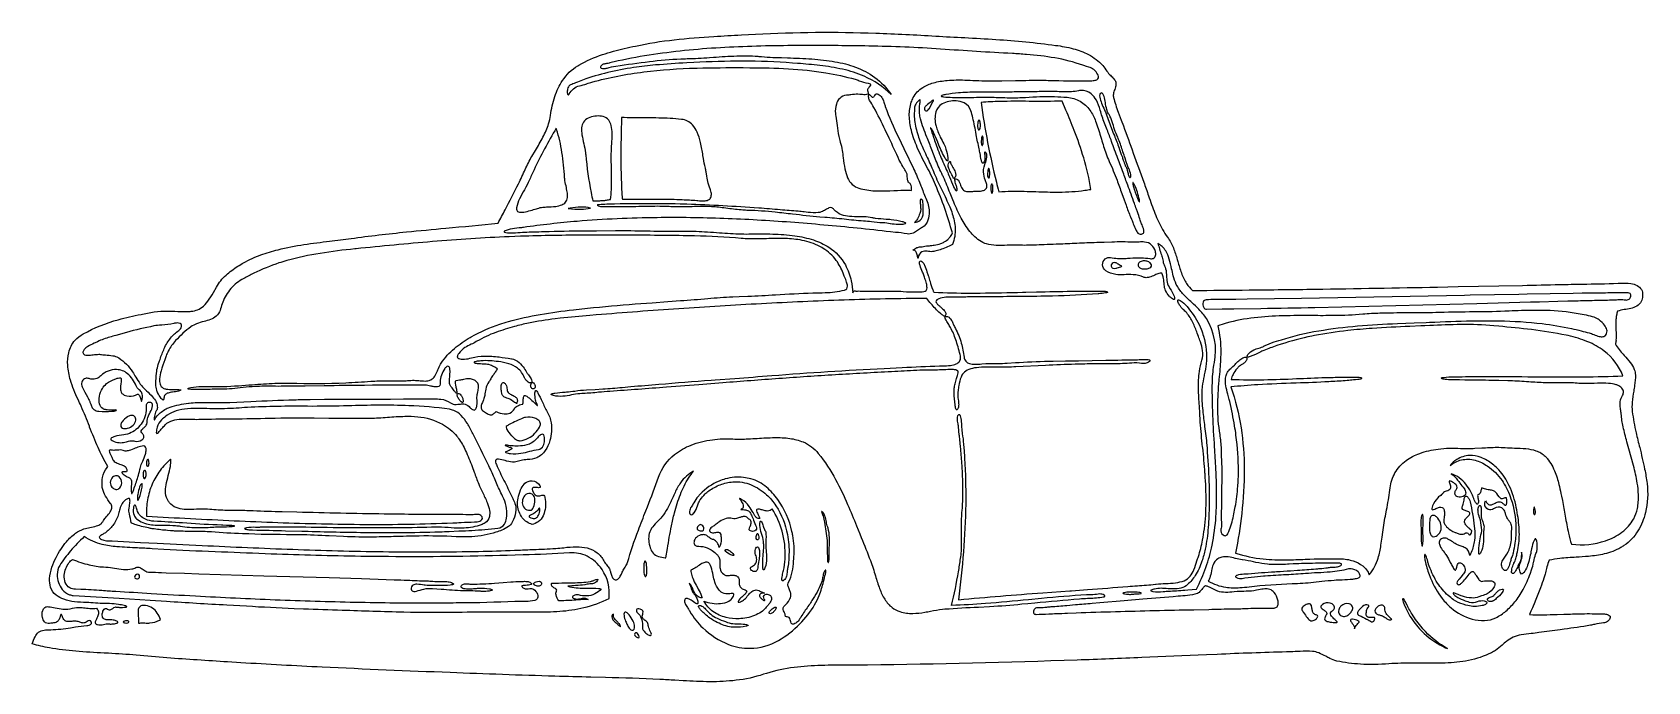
# Model space of a CAD drawing. Header units: metres. Extents: x 2.1 to 14.1, y 6 to 10.8.
import ezdxf

# ---------------------------------------------------------------- set-up
doc = ezdxf.new("R2010")
doc.units = ezdxf.units.M

msp = doc.modelspace()

# ---------------------------------------------------------------- linework, layer by layer
at = {"layer": 'truck', "color": 94}
for points in [[(7.55755, 6.01596, -0.0511), (7.35344, 5.97106, -0.0308), (7.15785, 5.96074, -0.0137), (6.9587, 5.96797), (6.89841, 5.97159, 0.0027), (6.78536, 5.97809, 0.0065), (6.38218, 5.99191), (6.27286, 5.99446, -0.0018), (6.00723, 6.00117, -0.0022), (5.22904, 6.02852, -0.0024), (4.27781, 6.06884, -0.0034), (3.67395, 6.10198), (3.57604, 6.10804, -0.0037), (3.12539, 6.13805, -0.0049), (2.89752, 6.15759, 0.0103), (2.691, 6.17204), (2.65841, 6.1738, -0.0079), (2.44729, 6.18742, -0.0231), (2.25154, 6.21224, -0.0258), (2.125, 6.24142, -0.0598), (2.14515, 6.29491, -0.1046), (2.17206, 6.32794, -0.1277), (2.2128, 6.34472, -0.0357), (2.25536, 6.34748), (2.26272, 6.34763, 0.0335), (2.40951, 6.36174), (2.44487, 6.36763, -0.0255), (2.52938, 6.37842), (2.53793, 6.37917, 0.1547), (2.55793, 6.38643, 0.3046), (2.56422, 6.40474, 0.3489), (2.54931, 6.41475, 0.1439), (2.53149, 6.40807, -0.1039), (2.50863, 6.39766, -0.1374), (2.48561, 6.40027), (2.47873, 6.40282, 0.0667), (2.45049, 6.41057, 0.0576), (2.41815, 6.40941), (2.41567, 6.40912, -0.0506), (2.38698, 6.40757, -0.1892), (2.36326, 6.41816, -0.0486), (2.35858, 6.42419, -0.0457), (2.34592, 6.44968, 0.0702), (2.34083, 6.45996, 0.5671), (2.33753, 6.45963, 0.0746), (2.33225, 6.44801), (2.32844, 6.43642, -0.1036), (2.31598, 6.41222, -0.1731), (2.29211, 6.39917, -0.0275), (2.27432, 6.39692, 0.0275), (2.25276, 6.39415, -0.2833), (2.21565, 6.40678, -0.125), (2.20035, 6.43922, -0.1333), (2.20243, 6.48961, -0.1552), (2.21859, 6.51301, -0.1965), (2.24417, 6.51878, -0.0164), (2.29585, 6.50963, 0.0276), (2.35294, 6.50031, 0.095), (2.42341, 6.50659, -0.0819), (2.48399, 6.51278, -0.0191), (2.52773, 6.5087, 0.0308), (2.57759, 6.50475, 0.0439), (2.60136, 6.50683, -0.1488), (2.61608, 6.48001, -0.1367), (2.6125, 6.44952, -0.0328), (2.60195, 6.42704, 0.0539), (2.59283, 6.40657, 0.2152), (2.59399, 6.39428, 0.1663), (2.60459, 6.38708), (2.61042, 6.38542, 0.0867), (2.64323, 6.38492, 0.0138), (2.66286, 6.38815, -0.0455), (2.68659, 6.39124), (2.69077, 6.39081, 0.0543), (2.71847, 6.39017, 0.0579), (2.75096, 6.39529, 0.1459), (2.75948, 6.40018, 0.2599), (2.75997, 6.40359, 0.1697), (2.75284, 6.41037, 0.0737), (2.72595, 6.41908, 0.0687), (2.6895, 6.42166), (2.68853, 6.42154, -0.1436), (2.66153, 6.42503, -0.2448), (2.64545, 6.44678, -0.0789), (2.64506, 6.46501, -0.1009), (2.65308, 6.49228, -0.1879), (2.66639, 6.50412, -0.2264), (2.68431, 6.50096), (2.68812, 6.49818, 0.2705), (2.70395, 6.49559, 0.0705), (2.72202, 6.50544), (2.72341, 6.50638, -0.0629), (2.73979, 6.51574, -0.1491), (2.74733, 6.51627, 0.0463), (2.77331, 6.5137, 0.0389), (2.81782, 6.51515, 0.113), (2.82655, 6.51772, 0.5819), (2.82619, 6.52018), (2.82578, 6.52049, 0.0821), (2.80816, 6.52702, 0.0227), (2.76492, 6.53438), (2.7489, 6.53671, 0.0312), (2.68115, 6.54191), (2.66108, 6.54243, -0.0171), (2.59547, 6.54544, 0.0126), (2.52637, 6.54954, -0.0191), (2.43948, 6.55548, -0.0574), (2.35913, 6.57351, -0.0698), (2.30259, 6.60316, -0.1686), (2.26016, 6.66393, -0.0873), (2.25386, 6.72725, -0.0624), (2.27067, 6.81136, -0.0411), (2.30128, 6.88469, -0.0551), (2.3783, 7.00098, -0.0617), (2.44689, 7.06544, -0.077), (2.50865, 7.09728, -0.0296), (2.5533, 7.10747, 0.0304), (2.60208, 7.11872, 0.0906), (2.63448, 7.13493, 0.0981), (2.6478, 7.1505, -0.045), (2.66975, 7.18056), (2.67609, 7.18811, 0.0319), (2.70389, 7.22401, 0.0972), (2.71604, 7.25209, 0.2095), (2.70968, 7.28086), (2.70617, 7.28579, -0.0251), (2.66941, 7.34134, -0.0735), (2.64692, 7.39623, -0.0361), (2.64399, 7.41531, -0.0711), (2.64697, 7.47982, -0.1126), (2.68043, 7.55235), (2.68681, 7.5605, -0.0319), (2.61331, 7.70303, -0.0113), (2.55098, 7.85467), (2.54867, 7.86053, 0.0104), (2.4881, 8.00875, 0.0091), (2.46451, 8.05974, -0.0431), (2.40871, 8.20295, -0.053), (2.38842, 8.31404, -0.0749), (2.39524, 8.4071, -0.1264), (2.443, 8.49992, -0.0847), (2.50324, 8.54697, -0.0587), (2.76334, 8.65278, -0.0207), (2.93246, 8.69179, -0.0034), (3.0305, 8.70995, -0.0491), (3.13007, 8.71704, -0.0078), (3.18371, 8.71513, 0.0204), (3.2769, 8.71344, 0.0114), (3.30447, 8.71498, 0.1658), (3.39565, 8.75361, 0.064), (3.43991, 8.80498, 0.0231), (3.47995, 8.87203), (3.48242, 8.87648), (3.4925, 8.8946, -0.0789), (3.56421, 8.98371, -0.0449), (3.65214, 9.04996, -0.0105), (3.69437, 9.07545, -0.0438), (3.82237, 9.13391, -0.0233), (3.95107, 9.17324, -0.026), (4.14323, 9.2116, -0.0083), (4.33362, 9.23623, 0.0058), (4.49285, 9.25629, -0.01), (4.90396, 9.30506, -0.0021), (5.19751, 9.33308, 0.0036), (5.58522, 9.37088, -0.0019), (5.6373, 9.47031, 0.0077), (5.73693, 9.66408, 0.011), (5.78625, 9.77051, -0.0284), (5.83633, 9.86724), (5.86252, 9.91167, 0.0149), (5.9183, 10.00973, 0.0448), (5.96037, 10.10974, 0.0398), (5.97435, 10.1718, -0.0462), (6.00657, 10.31253, -0.0659), (6.06321, 10.43029, -0.1106), (6.1775, 10.54101), (6.18494, 10.54541, -0.0493), (6.36139, 10.62401, -0.0241), (6.5224, 10.66889, -0.0043), (6.60612, 10.68762, -0.0247), (6.89363, 10.73409, -0.0134), (7.18861, 10.75897, -0.0027), (7.3925, 10.77), (7.49625, 10.77534, -0.0223), (8.38985, 10.78349, -0.0077), (8.83556, 10.76177, 0.0042), (9.05162, 10.74977, -0.0047), (9.28359, 10.73671, -0.0164), (9.72642, 10.69262, -0.0324), (9.85716, 10.66749, -0.055), (9.97005, 10.6245, -0.0918), (10.07635, 10.54246, -0.0379), (10.10821, 10.50039, 0.0495), (10.13417, 10.46974), (10.13923, 10.46461, -0.0377), (10.16414, 10.43687, -0.1228), (10.17458, 10.41344), (10.17474, 10.41198, -0.0854), (10.17136, 10.38527, -0.0125), (10.16539, 10.36548, 0.0401), (10.15581, 10.32903, 0.1011), (10.15655, 10.30397, 0.0229), (10.19211, 10.19495), (10.21387, 10.13705), (10.22989, 10.09464, -0.004), (10.30349, 9.89073, 0.0044), (10.38116, 9.67592, -0.0077), (10.41698, 9.57402, 0.0123), (10.4636, 9.444, 0.0368), (10.52114, 9.32253, 0.0277), (10.55794, 9.26609, -0.0638), (10.60132, 9.18591, -0.0245), (10.62969, 9.10019), (10.63375, 9.08617, 0.0186), (10.66094, 9.00002, 0.0566), (10.69959, 8.9212, 0.0645), (10.74402, 8.86913, -0.001), (11.1648, 8.87387, 0.0014), (11.65519, 8.87965, 0.0011), (12.56408, 8.89529), (12.71809, 8.89832), (13.01835, 8.90442), (13.19369, 8.90798, 0.0016), (13.47265, 8.91403, -0.0024), (13.63925, 8.91725, 0.0063), (13.90467, 8.92374), (13.92628, 8.92469, -0.0516), (13.99897, 8.92136, -0.0812), (14.04652, 8.90625, -0.1467), (14.07824, 8.87615, -0.1342), (14.08722, 8.83551, -0.0339), (14.08561, 8.81856, -0.111), (14.07018, 8.77718, -0.1416), (14.03291, 8.74704, -0.0588), (13.98717, 8.73385), (13.96169, 8.72956, 0.0302), (13.91165, 8.71957), (13.90168, 8.71636, 0.0549), (13.89337, 8.68629), (13.89302, 8.68453, 0.0304), (13.88897, 8.65286, 0.0287), (13.88864, 8.59004, -0.0069), (13.8905, 8.52678, -0.025), (13.88981, 8.51336, 0.0476), (13.88942, 8.49456, -0.1066), (13.88736, 8.48338, 0.1261), (13.8854, 8.471, 0.1766), (13.89138, 8.46156, 0.0549), (13.9196, 8.42068, 0.011), (13.94955, 8.38679, -0.0235), (13.99502, 8.33355, -0.0682), (14.0246, 8.2825, -0.0872), (14.0332, 8.24115, -0.041), (14.02755, 8.16439, -0.0055), (14.02081, 8.12157, 0.02), (14.00956, 8.03978, 0.0517), (14.01019, 7.97007, 0.0245), (14.03887, 7.81201, 0.0049), (14.06527, 7.70147, -0.0104), (14.10226, 7.54135, -0.0184), (14.1199, 7.43579, -0.0906), (14.10822, 7.2185, -0.0783), (14.05249, 7.08274, -0.1063), (13.94839, 6.97273, -0.0211), (13.92402, 6.95767, -0.0696), (13.80237, 6.91111, -0.0356), (13.68513, 6.8928, -0.0082), (13.59293, 6.88618, 0.014), (13.47249, 6.87662, 0.0259), (13.39232, 6.86335, 0.045), (13.37666, 6.81387), (13.37402, 6.80282, -0.0213), (13.36283, 6.76087), (13.35344, 6.73185, -0.012), (13.32899, 6.65958, -0.0098), (13.28984, 6.5595), (13.28635, 6.55118), (13.26871, 6.5096), (13.25784, 6.48461), (13.24678, 6.45964, 0.0152), (13.45149, 6.46081), (13.50093, 6.4624, -0.0049), (13.6325, 6.46587), (13.65638, 6.46635, -0.0241), (13.72962, 6.4657, 0.0263), (13.76182, 6.46566, -0.0414), (13.80433, 6.4647, -0.0656), (13.8322, 6.45743, -0.18), (13.84491, 6.447, -0.2282), (13.84465, 6.42994, -0.137), (13.82597, 6.40877, -0.1259), (13.79729, 6.39789, 0.0285), (13.73036, 6.38677), (13.72947, 6.38658, -0.0067), (13.69874, 6.38051, -0.0118), (13.50393, 6.35133), (13.47383, 6.34739, 0.0061), (13.31695, 6.32559, -0.0136), (13.25953, 6.31882, 0.0221), (13.18518, 6.3092, 0.057), (13.12587, 6.29152, 0.061), (13.07612, 6.26049, 0.0119), (13.04275, 6.23281, -0.0257), (12.99309, 6.19311, -0.0356), (12.96551, 6.17662, -0.0656), (12.79354, 6.11852, -0.0429), (12.62155, 6.09969), (12.59042, 6.09912, -0.0032), (12.47724, 6.09929, 0.0092), (12.29068, 6.09808, 0.0103), (12.20258, 6.09364, -0.0327), (11.99017, 6.09116, -0.0388), (11.81564, 6.1146, -0.0605), (11.76253, 6.13428, -0.009), (11.73311, 6.14959, 0.0283), (11.68167, 6.17472, 0.0752), (11.63569, 6.18618, 0.0303), (11.54347, 6.18664), (11.50569, 6.18472, -0.0076), (11.44181, 6.18191, 0.0044), (10.92761, 6.16409), (10.84746, 6.16077), (10.66438, 6.15327), (10.36748, 6.14071, -0.0024), (9.88647, 6.12132, -0.005), (8.33033, 6.08417, -0.004), (8.18942, 6.08369, 0.0082), (7.98585, 6.08187, 0.0249), (7.78393, 6.06672, 0.043), (7.57895, 6.02287), (7.55755, 6.01596)], [(8.90431, 6.50154, -0.0061), (9.15397, 6.51613), (9.2365, 6.52035, 0.0101), (9.47611, 6.53898), (9.5206, 6.54315), (9.57134, 6.54792, -0.0022), (9.90385, 6.57734, -0.0089), (9.96284, 6.58093, 0.0215), (10.06948, 6.58944), (10.08025, 6.59091, 0.1203), (10.09158, 6.59452, 0.4953), (10.0921, 6.60083, 0.1222), (10.07958, 6.6084, 0.1301), (10.04245, 6.61214), (10.04179, 6.61201, -0.0506), (9.99146, 6.60759), (9.98486, 6.60753, 0.0143), (9.95635, 6.60679, 0.0081), (9.62118, 6.5801), (9.52476, 6.57074, -0.0054), (9.20477, 6.54175, -0.0111), (8.95397, 6.52774, 0.0188), (9.00499, 6.77884, 0.004), (9.0205, 6.87594, 0.0337), (9.0285, 6.98587, 0.007), (9.02821, 7.06923, -0.0141), (9.02894, 7.18853, -0.0122), (9.03178, 7.23081, 0.0285), (9.03767, 7.42696, 0.0104), (9.03044, 7.58525, 0.0083), (9.02009, 7.70633), (9.01489, 7.76146, 0.0092), (9.01083, 7.79668), (9.00748, 7.82468, -0.0244), (9.00595, 7.84844, 0.0369), (9.00219, 7.87683), (9.00194, 7.87828, -0.0329), (8.99662, 7.91814, -0.1033), (8.99914, 7.93837, -0.07), (9.00157, 7.94253, -0.1685), (9.00876, 7.94806, -0.3148), (9.01482, 7.94494, -0.0928), (9.02052, 7.92909, -0.0309), (9.02625, 7.88171), (9.02771, 7.86144), (9.03001, 7.83106, 0.0214), (9.03306, 7.80631, -0.023), (9.04231, 7.72711), (9.04618, 7.67451), (9.04921, 7.63282, -0.012), (9.0572, 7.46271), (9.05736, 7.45692, -0.0098), (9.05846, 7.28024, -0.0163), (9.04203, 6.9258, -0.0127), (9.00488, 6.5705, -0.0046), (9.63095, 6.62189), (9.83247, 6.63679), (9.84474, 6.63769), (9.96296, 6.64628, 0.0023), (10.2637, 6.66892, -0.0033), (10.33368, 6.67402, 0.0124), (10.46886, 6.68551), (10.47346, 6.68607, -0.0194), (10.54295, 6.69088, 0.022), (10.61767, 6.6963, 0.0603), (10.68209, 6.71199, 0.1332), (10.72549, 6.74496, 0.0676), (10.75346, 6.79368, 0.0242), (10.77659, 6.85926, -0.0068), (10.78705, 6.89129, 0.0372), (10.81853, 7.014, 0.0126), (10.83159, 7.09649, 0.033), (10.84432, 7.29862, 0.0167), (10.8368, 7.50533), (10.83622, 7.51417, 0.0095), (10.81923, 7.70032), (10.81872, 7.70518, -0.009), (10.80155, 7.89134, -0.0048), (10.799, 7.93473, 0.0046), (10.79432, 8.01131, -0.0131), (10.78787, 8.14024, -0.0397), (10.79495, 8.268, -0.0393), (10.81347, 8.35117, 0.1093), (10.81858, 8.42248, 0.0502), (10.80214, 8.48764, 0.0082), (10.78765, 8.52699), (10.7783, 8.55189, 0.0256), (10.74566, 8.63183, 0.0653), (10.70012, 8.70299, 0.0395), (10.67348, 8.72938, -0.0709), (10.64755, 8.76062, -0.0702), (10.63442, 8.78779, -0.1614), (10.63413, 8.79719, -0.3575), (10.63965, 8.79962, -0.0975), (10.6514, 8.79471, -0.0913), (10.70284, 8.74955), (10.71551, 8.73353), (10.72968, 8.71567, -0.0804), (10.80738, 8.58219, -0.0225), (10.82532, 8.5295, -0.0961), (10.84457, 8.32401, -0.0251), (10.83129, 8.2437), (10.82956, 8.23522, 0.0208), (10.81546, 8.15466, 0.0236), (10.81271, 8.11733, 0.0307), (10.81921, 7.9768, 0.0078), (10.83344, 7.85929, -0.0118), (10.84971, 7.71885), (10.85129, 7.69798, -0.0079), (10.8654, 7.4466, -0.0139), (10.86719, 7.27628, -0.0141), (10.86014, 7.10801, -0.0338), (10.83759, 6.94528, -0.028), (10.81357, 6.8571, -0.0625), (10.76346, 6.75043, -0.0618), (10.70684, 6.68237, -0.1267), (10.65782, 6.6565, -0.0639), (10.60071, 6.65041, -0.0173), (10.54866, 6.65297, 0.0138), (10.50972, 6.65512, 0.045), (10.46176, 6.64975, 0.0577), (10.43729, 6.6427, 0.2018), (10.43299, 6.63895, 0.3363), (10.43506, 6.63594, 0.0806), (10.44935, 6.63192), (10.4504, 6.63175, 0.0772), (10.52493, 6.63091), (10.53015, 6.63155, -0.0283), (10.56385, 6.63442, 0.0207), (10.68624, 6.64204), (10.70836, 6.64415), (10.77189, 6.64999, 0.0356), (10.8429, 6.81111, 0.0332), (10.88863, 6.97556, 0.035), (10.91754, 7.19231, 0.0125), (10.92251, 7.31226, 0.0173), (10.91759, 7.54209, 0.0036), (10.9076, 7.70663, -0.0073), (10.89462, 7.93941, -0.0042), (10.89297, 7.9977), (10.89206, 8.03866, -0.0119), (10.89095, 8.17984, -0.0356), (10.90272, 8.31472), (10.90651, 8.33531, 0.1909), (10.84628, 8.66135, 0.0523), (10.79093, 8.72985, 0.0135), (10.73783, 8.7807, -0.0194), (10.67682, 8.84003, -0.0594), (10.62853, 8.9046), (10.62286, 8.91534, -0.052), (10.60022, 8.97937, -0.0107), (10.58853, 9.03084, 0.0218), (10.57101, 9.10301, 0.066), (10.54427, 9.16412, 0.1318), (10.48559, 9.21957, -0.0233), (10.49823, 9.179, 0.0305), (10.51239, 9.13494, -0.0503), (10.52242, 9.09802), (10.52258, 9.09721, 0.0483), (10.53229, 9.06079), (10.53555, 9.05354, -0.0882), (10.54834, 9.00641, -0.0139), (10.55046, 8.97871, 0.0376), (10.55548, 8.93257, 0.1033), (10.57577, 8.88477, -0.0619), (10.60601, 8.82867, -0.0852), (10.61051, 8.8086, -0.2433), (10.60808, 8.80238, -0.2455), (10.60169, 8.80258, -0.0824), (10.58644, 8.81339, -0.0232), (10.57127, 8.82869, -0.0806), (10.54373, 8.86887, -0.0845), (10.53321, 8.9119), (10.53212, 8.92459, 0.0478), (10.52528, 8.97068, 0.043), (10.51483, 8.99944, 0.1221), (10.49325, 8.99725, 0.0344), (10.46255, 8.98429, -0.0387), (10.42458, 8.96863, -0.1173), (10.39078, 8.96579, -0.0563), (10.37975, 8.96911, 0.0833), (10.30185, 8.98718, 0.031), (10.23518, 8.98735, -0.0444), (10.17482, 8.98874, -0.1154), (10.09915, 9.01663, -0.2576), (10.07603, 9.06006, -0.2127), (10.09486, 9.10428, -0.2383), (10.1343, 9.11472, 0.058), (10.23953, 9.108, 0.0066), (10.27984, 9.11031, -0.024), (10.36267, 9.113, -0.0328), (10.42768, 9.10702, 0.1337), (10.45167, 9.10867, 0.2505), (10.46903, 9.12926, 0.128), (10.46767, 9.16082, 0.1379), (10.43905, 9.20764, 0.1674), (10.3879, 9.23011, 0.0425), (10.34612, 9.22986), (10.34353, 9.22969, -0.0295), (10.3029, 9.22867, 0.0203), (10.14506, 9.22944), (10.08845, 9.22758, -0.0028), (10.01403, 9.22526, 0.0064), (9.86584, 9.21922, -0.0054), (9.72986, 9.21351, 0.0044), (9.6403, 9.20996, -0.0115), (9.49302, 9.20551, -0.0094), (9.44261, 9.20645, 0.0175), (9.3667, 9.2057, -0.0197), (9.28442, 9.20516, -0.0582), (9.21395, 9.21567, -0.0884), (9.15996, 9.24148, -0.0718), (9.08048, 9.3207, -0.0445), (9.01821, 9.4212, -0.0218), (8.96353, 9.5428), (8.94278, 9.59448, 0.0122), (8.894, 9.71154, 0.0081), (8.88039, 9.74015, -0.0207), (8.8322, 9.85125), (8.80715, 9.91603, 0.0065), (8.77006, 10.01052, -0.0239), (8.72209, 10.14595, -0.0585), (8.71636, 10.1851, -0.009), (8.71562, 10.21107), (8.71537, 10.22395, -0.0447), (8.71893, 10.26199), (8.71926, 10.26407), (8.72112, 10.27664, 0.0461), (8.72161, 10.28582, 0.5872), (8.71897, 10.28744, 0.1005), (8.70835, 10.2802, 0.0866), (8.6828, 10.24711, 0.1147), (8.67881, 10.23253, -0.022), (8.67767, 10.20132, 0.0303), (8.67669, 10.1621, 0.0522), (8.69597, 10.05183, 0.0094), (8.70447, 10.02304, 0.0287), (8.74572, 9.91759, 0.0042), (8.77285, 9.85871, -0.0139), (8.81918, 9.75472, 0.0164), (8.87362, 9.63356), (8.88364, 9.61266, -0.0113), (8.93969, 9.49134, -0.0505), (8.97287, 9.38848, -0.0888), (8.97679, 9.27153, -0.0494), (8.96168, 9.21234), (8.93586, 9.19995, -0.0311), (8.88937, 9.17946, -0.0223), (8.86878, 9.17331), (8.84855, 9.16772, -0.042), (8.81142, 9.15916, -0.0855), (8.77133, 9.16143, 0.1849), (8.73364, 9.15683, 0.2345), (8.7054, 9.11475), (8.70472, 9.11091, -0.9911), (8.70402, 9.11068, -0.0483), (8.70181, 9.11907, 0.0505), (8.69243, 9.15052, 0.1278), (8.68112, 9.16598, 0.237), (8.66665, 9.16847, -0.1073), (8.69512, 9.18826, -0.0705), (8.72304, 9.19401), (8.72412, 9.19412, 0.0309), (8.74465, 9.19713, -0.0363), (8.78909, 9.20295, 0.0247), (8.82474, 9.20705, 0.0411), (8.87437, 9.21922, 0.0477), (8.89968, 9.23099, 0.0799), (8.93228, 9.25643), (8.93583, 9.26035, 0.0714), (8.95482, 9.28594, 0.0292), (8.95984, 9.29727, 0.0339), (8.83457, 9.65526, 0.0227), (8.76851, 9.79218, -0.0241), (8.69863, 9.93382, -0.0401), (8.65482, 10.0616, -0.0575), (8.63989, 10.17049, -0.085), (8.65466, 10.26985, -0.0374), (8.66899, 10.30361, -0.1341), (8.73905, 10.37931, -0.0728), (8.81836, 10.4139, -0.0479), (8.92199, 10.43184, -0.028), (9.05183, 10.43454, -0.0055), (9.13162, 10.43123), (9.15686, 10.43001, 0.0151), (9.32756, 10.42845), (9.42874, 10.43051, -0.0078), (9.62998, 10.43305, -0.0056), (9.68441, 10.43199, 0.0092), (9.94984, 10.42817), (9.96005, 10.42818, 0.0315), (10.00603, 10.43002, 0.0908), (10.0319, 10.43732, 0.2194), (10.04393, 10.45189, 0.1465), (10.0419, 10.47041), (10.03945, 10.47624, 0.1271), (10.00989, 10.51339, 0.0813), (9.97347, 10.53097), (9.95534, 10.53643, -0.0157), (9.92993, 10.54434, 0.0418), (9.7203, 10.59898, 0.0247), (9.51042, 10.62472, 0.0063), (9.40541, 10.63146, -0.0038), (8.87238, 10.66482, 0.012), (8.33815, 10.68755, 0.0054), (7.88461, 10.69063), (7.80419, 10.69048, 0.013), (7.26987, 10.67663, 0.0106), (7.00389, 10.65669, 0.0134), (6.73953, 10.62429, 0.017), (6.47739, 10.57646), (6.4582, 10.57255, 0.0352), (6.41381, 10.56174), (6.41254, 10.56129, -0.0546), (6.3909, 10.55707, 0.065), (6.36621, 10.55186, 0.1479), (6.34868, 10.53814, 0.1728), (6.34519, 10.52897, 0.2918), (6.35078, 10.52247, 0.1015), (6.36919, 10.52013, 0.0574), (6.39415, 10.52386, -0.0298), (6.46025, 10.53785, -0.007), (6.70918, 10.5725, -0.0197), (6.94223, 10.59237, -0.0059), (6.98913, 10.59374, 0.0127), (7.15529, 10.60202), (7.18431, 10.60403, -0.0096), (7.35774, 10.61392, -0.0279), (7.51347, 10.61113), (7.52188, 10.61041, 0.0137), (7.69005, 10.60101), (7.73368, 10.59955, -0.0092), (7.91648, 10.59132, -0.027), (8.0876, 10.57118, -0.0451), (8.23977, 10.53053, -0.0692), (8.38261, 10.45443, -0.0852), (8.50525, 10.32705, 0.0922), (8.30524, 10.46232, 0.0477), (8.14431, 10.51464, 0.0275), (7.97534, 10.54263, 0.0085), (7.80956, 10.55813), (7.77191, 10.56124, 0.0215), (7.40244, 10.5752, 0.0118), (7.03896, 10.56469), (6.98589, 10.56196, 0.0091), (6.75502, 10.54653, 0.0157), (6.59213, 10.5271, 0.0211), (6.39973, 10.49031, 0.0269), (6.21277, 10.43439, 0.0128), (6.16094, 10.41374, -0.0069), (6.12192, 10.39784, 0.1759), (6.10761, 10.38403, 0.108), (6.09898, 10.3507, 0.0983), (6.10122, 10.32956, 0.2425), (6.10542, 10.32475, 0.2638), (6.11065, 10.32718, 0.0493), (6.1137, 10.3312, -0.074), (6.14605, 10.37024, -0.1333), (6.18895, 10.39143, 0.0352), (6.24337, 10.4069), (6.24631, 10.4079, -0.0148), (6.28225, 10.41932, -0.0368), (6.66783, 10.49493, -0.023), (7.05592, 10.5233), (7.06286, 10.5235, -0.0078), (7.40452, 10.52675), (7.45476, 10.52658, -0.0141), (7.74192, 10.5185, -0.0255), (8.01914, 10.48871, -0.0297), (8.23748, 10.44019, -0.0217), (8.26716, 10.42991, 0.0555), (8.33458, 10.41088, -0.1054), (8.3484, 10.40633, -0.3934), (8.35116, 10.39661, -0.0697), (8.34219, 10.38313), (8.34189, 10.38275, 0.0668), (8.3304, 10.36536, 0.256), (8.3311, 10.34904), (8.33169, 10.34815, -0.1627), (8.33578, 10.33762, -0.285), (8.32988, 10.32979, -0.097), (8.31097, 10.32585, -0.04), (8.27099, 10.32769, 0.0605), (8.21887, 10.32646), (8.20582, 10.32477, -0.0125), (8.17268, 10.32097, 0.1816), (8.12251, 10.29851, 0.1207), (8.09772, 10.25572, 0.0967), (8.09086, 10.18506, 0.0243), (8.0934, 10.16648, -0.0152), (8.10342, 10.09668, 0.0185), (8.1154, 10.01585, 0.0342), (8.12654, 9.97373, -0.0433), (8.14133, 9.91081, -0.0084), (8.14873, 9.85733, 0.0191), (8.16156, 9.7733, 0.0548), (8.18171, 9.70769, 0.1005), (8.2159, 9.65842, 0.1171), (8.26569, 9.63047, 0.0581), (8.38279, 9.61111, 0.0244), (8.49397, 9.61126), (8.5245, 9.61257, -0.0155), (8.63088, 9.61517, -0.009), (8.65721, 9.61426, 0.0714), (8.65319, 9.64995, 0.1405), (8.64234, 9.66882, 0.0731), (8.63601, 9.67301, -0.1896), (8.63015, 9.68078, -0.0617), (8.62575, 9.70467), (8.62484, 9.71574), (8.62352, 9.73037, 0.0677), (8.62133, 9.74027, 0.0282), (8.60093, 9.77585), (8.59983, 9.77761, -0.0261), (8.56846, 9.83252), (8.56527, 9.83941, 0.0059), (8.48971, 10.00212), (8.46047, 10.06398, 0.0176), (8.37651, 10.22997, 0.0102), (8.34509, 10.28368, -0.0971), (8.33731, 10.30885, -0.1086), (8.33797, 10.32445, -0.3677), (8.34209, 10.32773, -0.1673), (8.3487, 10.32338, -0.0329), (8.35334, 10.3177, 0.1215), (8.36373, 10.3078, 0.3285), (8.37513, 10.30986, 0.0623), (8.38369, 10.32071, -0.0811), (8.39236, 10.33129, -0.1014), (8.39531, 10.33268, -0.1613), (8.4079, 10.33006, -0.1171), (8.43578, 10.30532, -0.0555), (8.4413, 10.29543, -0.0169), (8.45291, 10.2626, 0.0093), (8.46152, 10.23744, 0.0235), (8.55909, 10.00937), (8.59866, 9.92665, 0.0038), (8.66756, 9.78386, -0.0203), (8.71505, 9.67442), (8.72527, 9.64853, 0.0106), (8.76334, 9.55567, -0.0938), (8.78713, 9.45539, -0.0944), (8.7784, 9.39287, -0.1705), (8.7356, 9.3384), (8.7296, 9.33488, 0.0277), (8.70077, 9.31635, -0.0422), (8.66936, 9.2969, -0.1657), (8.62354, 9.29076, 0.023), (8.53699, 9.30214), (8.49955, 9.3061, 0.0038), (8.25239, 9.33268, 0.007), (7.75765, 9.37677, 0.0095), (7.26217, 9.40469, 0.0123), (6.76638, 9.41125, 0.0177), (6.17203, 9.38367, 0.0149), (5.77485, 9.33871, -0.0102), (5.74121, 9.33477, 0.0331), (5.67467, 9.3247, 0.0186), (5.64624, 9.31697, 0.0747), (5.63124, 9.31056, 0.2874), (5.62896, 9.30693, 0.2337), (5.63285, 9.30362, 0.066), (5.65458, 9.29939, 0.0426), (5.71546, 9.29913, -0.017), (5.84956, 9.30607), (5.88765, 9.30697, 0.0033), (5.9637, 9.309, -0.0076), (6.26461, 9.31399), (6.31621, 9.31423), (6.45841, 9.31511, -0.007), (6.68478, 9.31308, 0.0073), (6.91844, 9.31108), (6.9536, 9.31163, -0.0208), (7.11917, 9.30699, -0.0029), (7.20824, 9.30071, 0.01), (7.37171, 9.29073, 0.0123), (7.44782, 9.28988, -0.0112), (7.62498, 9.28977, -0.0284), (7.78977, 9.2766, -0.0442), (7.92706, 9.24526, -0.0647), (8.04237, 9.19075, -0.125), (8.1646, 9.05949, -0.0732), (8.20776, 8.94046, -0.0364), (8.21951, 8.85349, -0.1288), (8.22668, 8.86534, -0.2595), (8.23801, 8.86721), (8.24221, 8.86594, 0.1303), (8.25314, 8.86428), (8.25406, 8.86453, -0.0999), (8.27405, 8.86571), (8.27571, 8.86557, 0.0359), (8.28863, 8.86508, -0.0192), (8.32528, 8.86532, 0.0142), (8.35575, 8.86531, -0.0147), (8.41992, 8.8653, 0.0161), (8.48479, 8.86539, -0.0257), (8.57697, 8.86356), (8.59491, 8.86248, 0.0186), (8.69266, 8.85895, 0.023), (8.74822, 8.86205, 0.2092), (8.76517, 8.87046, 0.1539), (8.7712, 8.8891, 0.0721), (8.76705, 8.92218, 0.0232), (8.7552, 8.96013, -0.017), (8.74999, 8.97602, 0.0273), (8.73856, 9.00526, -0.024), (8.7192, 9.05529, -0.0746), (8.71477, 9.07873, -0.2076), (8.71783, 9.0875, -0.207), (8.72414, 9.08919, -0.1866), (8.73876, 9.08122, -0.0814), (8.75377, 9.05699, -0.0319), (8.7711, 9.00763), (8.7729, 9.00162, 0.0148), (8.78122, 8.97538, -0.0157), (8.79349, 8.93681, 0.0237), (8.81377, 8.8757, 0.0237), (8.82264, 8.85633, 0.0125), (9.09168, 8.85074), (9.16559, 8.85094, 0.0047), (9.48179, 8.85639), (9.50532, 8.85695), (9.58463, 8.85887, -0.0035), (9.84612, 8.86412), (9.88492, 8.86464, -0.0105), (10.01773, 8.86472, 0.0174), (10.04542, 8.8653, -0.0355), (10.08736, 8.86516, -0.056), (10.1065, 8.86124, -0.1501), (10.11227, 8.85802, -0.4545), (10.11114, 8.8555, -0.0801), (10.09747, 8.85158, -0.0202), (10.04739, 8.84606), (10.04331, 8.84572, -0.0138), (9.70444, 8.82807, -0.0048), (9.47202, 8.82493), (9.36299, 8.82399, -0.0032), (9.25512, 8.82368, 0.0091), (9.0715, 8.82172, 0.0059), (9.02145, 8.81939, -0.0249), (8.96977, 8.8199, 0.0285), (8.91203, 8.82016, 0.0883), (8.85799, 8.80763, 0.0215), (8.84873, 8.80299, 0.1611), (8.83884, 8.79357, 0.2328), (8.83991, 8.78038, 0.0816), (8.85442, 8.76257, 0.0132), (8.87178, 8.74709, -0.0356), (8.89972, 8.72072, -0.1129), (8.91072, 8.70196, -0.2718), (8.9052, 8.68198), (8.90149, 8.6785, -0.5512), (8.8998, 8.67785, -0.0694), (8.88769, 8.68536, -0.0128), (8.8694, 8.69998, -0.028), (8.83339, 8.73467, -0.0235), (8.76983, 8.81076, 0.007), (8.1547, 8.79838, 0.0051), (7.54083, 8.77113, 0.0033), (6.92761, 8.73362, 0.0044), (6.31427, 8.68777), (6.26742, 8.68384, 0.0077), (6.04687, 8.66313), (6.00898, 8.65856, 0.0192), (5.81116, 8.62694, 0.0174), (5.70673, 8.60184, 0.0205), (5.56736, 8.55789, 0.0459), (5.42668, 8.49195), (5.42258, 8.48949, -0.0233), (5.3845, 8.4695, 0.0345), (5.33898, 8.44472, 0.0854), (5.2923, 8.40076, 0.103), (5.28251, 8.38242, 0.2744), (5.28599, 8.3679, 0.1418), (5.30129, 8.36071, 0.07), (5.33669, 8.35944, 0.047), (5.38762, 8.36862, -0.0631), (5.48346, 8.38202, -0.0362), (5.5931, 8.37558, -0.0095), (5.68369, 8.36221), (5.68849, 8.36144, -0.1147), (5.72889, 8.34368, -0.075), (5.77151, 8.30088, -0.0448), (5.79579, 8.26211, 0.0446), (5.80975, 8.24228), (5.81014, 8.24178, -0.0418), (5.82962, 8.21399, -0.1274), (5.83538, 8.19443), (5.83489, 8.19041, -0.2753), (5.82854, 8.18229, -0.1815), (5.81621, 8.18384, -0.1124), (5.79236, 8.20311, -0.0768), (5.7815, 8.22107, 0.138), (5.72861, 8.29265, 0.0875), (5.66442, 8.3252, 0.0469), (5.58703, 8.34103, 0.0107), (5.52594, 8.34673, 0.0455), (5.45796, 8.34627), (5.44616, 8.34523, 0.0559), (5.41406, 8.33941, 0.1549), (5.40802, 8.33578, 0.4433), (5.40926, 8.33288, 0.0908), (5.42144, 8.3293), (5.42999, 8.32813, 0.0154), (5.47821, 8.32435, -0.0357), (5.51492, 8.32073, -0.0824), (5.55386, 8.30549, -0.0228), (5.58171, 8.28779, 0.0376), (5.56364, 8.26219, -0.0228), (5.54938, 8.24113, 0.0263), (5.52993, 8.21173, -0.0118), (5.51695, 8.19127, 0.0928), (5.49328, 8.13496, 0.0221), (5.48538, 8.08992), (5.48419, 8.08178, -0.0626), (5.47411, 8.05013), (5.47122, 8.04342, 0.0458), (5.4604, 8.01389, 0.1551), (5.46144, 7.98987, 0.1073), (5.47017, 7.97739, 0.0587), (5.49791, 7.95824, 0.0379), (5.52604, 7.94489, 0.1959), (5.54061, 7.9463, 0.0725), (5.56107, 7.96054), (5.57139, 7.97007, 0.0926), (5.62975, 7.95232, 0.1277), (5.67338, 7.95841, 0.1733), (5.70639, 7.99022, -0.1297), (5.72679, 8.0108, -0.0997), (5.76478, 8.02523, -0.0735), (5.76813, 8.02524, 0.3923), (5.76967, 8.02694, 0.0496), (5.77114, 8.0442), (5.77122, 8.0467, -0.0375), (5.77361, 8.07717, -0.1372), (5.77788, 8.08752, -0.131), (5.7801, 8.08883, -0.1648), (5.79126, 8.08689, -0.0632), (5.81528, 8.07063, -0.0202), (5.85448, 8.03423, 0.0275), (5.87533, 8.01485, 0.2419), (5.87804, 8.01378, 0.2583), (5.87775, 8.0164), (5.87526, 8.02162, -0.066), (5.8641, 8.05525, -0.0613), (5.85904, 8.10778, -0.0996), (5.86207, 8.12276, -0.3609), (5.86668, 8.12556, -0.165), (5.87295, 8.12044, -0.0469), (5.88062, 8.10762, -0.0042), (5.91187, 8.04388, 0.0115), (5.95049, 7.96692, -0.0853), (5.97911, 7.8851, -0.0632), (5.98086, 7.82078, -0.0441), (5.96979, 7.75391, -0.0885), (5.93492, 7.68032, -0.1321), (5.872, 7.62597, -0.1184), (5.8021, 7.61184, 0.0747), (5.75564, 7.60542), (5.74597, 7.60277, -0.046), (5.70581, 7.59424, -0.1022), (5.64998, 7.60086), (5.64853, 7.60132, 0.0378), (5.59948, 7.61405, 0.0909), (5.57745, 7.61432, 0.2424), (5.56684, 7.60666, 0.1557), (5.5661, 7.59253, 0.0536), (5.57203, 7.57469, 0.014), (5.62832, 7.45747), (5.6365, 7.4413, -0.0112), (5.69369, 7.3241, -0.0114), (5.70978, 7.28617, -0.1075), (5.71677, 7.23631, -0.0819), (5.70008, 7.16638, -0.0232), (5.69063, 7.14599, -0.1135), (5.662, 7.11414, -0.0613), (5.61362, 7.08813, -0.0188), (5.56943, 7.07234, -0.0621), (5.38995, 7.03905, -0.0306), (5.27358, 7.03879, 0.0175), (4.99817, 7.04388, 0.0038), (4.80891, 7.03968, -0.0021), (4.66491, 7.03617, -0.0151), (4.43782, 7.03989), (4.33064, 7.04485, 0.0077), (4.10759, 7.05338), (4.06051, 7.05389, -0.009), (3.68541, 7.06072, -0.0101), (3.45569, 7.0741, 0.0182), (3.33147, 7.07832), (3.30794, 7.07845, -0.0134), (3.18247, 7.08128, -0.0077), (3.15127, 7.08357), (3.12941, 7.08548, -0.0167), (3.0293, 7.09638, -0.0107), (3.00203, 7.10117, -0.0294), (2.89766, 7.1272, -0.0198), (2.85827, 7.14166, 0.0243), (2.84677, 7.20846), (2.84285, 7.22792, -0.0754), (2.84356, 7.25076), (2.84617, 7.26671, 0.0388), (2.85074, 7.30396, 0.0322), (2.85026, 7.31386, 0.2099), (2.8462, 7.32252, 0.2315), (2.83658, 7.3234, 0.0938), (2.81762, 7.31254, 0.0712), (2.79287, 7.28651, 0.0746), (2.77402, 7.24405, 0.0187), (2.76545, 7.20999, -0.102), (2.72875, 7.1305, -0.0643), (2.67394, 7.07265, -0.0426), (2.65169, 7.05888, 0.0442), (2.62953, 7.04511, 0.1649), (2.62285, 7.03592, 0.2639), (2.62622, 7.02712, 0.0451), (2.62997, 7.02403, 0.1163), (2.66727, 7.0103, 0.0315), (2.70234, 7.00798), (2.71745, 7.00748), (2.92845, 6.99679), (3.05201, 6.9906), (3.38747, 6.97406, 0.003), (4.05906, 6.94518, 0.0057), (4.73101, 6.92787, 0.0086), (5.40262, 6.92928), (5.44031, 6.93006, 0.0064), (5.70731, 6.93784), (5.73808, 6.93936, -0.0044), (5.84716, 6.94382, 0.0102), (6.01283, 6.95187, 0.0089), (6.073, 6.95746, -0.0277), (6.16609, 6.96376, -0.0603), (6.24647, 6.95508, -0.1075), (6.32105, 6.91975, -0.1041), (6.37124, 6.85879, 0.0481), (6.39334, 6.82684, -0.0536), (6.41197, 6.79979, -0.0252), (6.41571, 6.79139, -0.0228), (6.42271, 6.76899), (6.4277, 6.75214, 0.0846), (6.43896, 6.72879, 0.1788), (6.454, 6.71881, 0.2195), (6.47453, 6.72383, 0.0967), (6.49284, 6.74505, 0.0437), (6.50751, 6.77529, -0.0551), (6.52423, 6.80486), (6.52513, 6.8062, 0.0509), (6.54303, 6.83727, 0.0275), (6.54635, 6.84673, -0.0195), (6.62688, 7.08642, -0.0037), (6.68312, 7.23216, 0.0077), (6.7679, 7.45551), (6.77749, 7.48267, -0.142), (6.89574, 7.64969, -0.0752), (7.0184, 7.72014, -0.0621), (7.17716, 7.76036, -0.0466), (7.32815, 7.76568, 0.0262), (7.443, 7.76629, 0.0037), (7.51047, 7.77022, -0.0131), (7.63916, 7.77609, -0.0377), (7.75203, 7.76979, -0.0652), (7.85129, 7.7433, -0.1262), (7.96383, 7.65835, -0.0441), (8.09265, 7.46354, -0.0232), (8.18138, 7.27956, -0.0062), (8.24779, 7.11892), (8.2713, 7.0609), (8.2829, 7.03248, -0.0091), (8.35047, 6.86131, -0.0161), (8.38839, 6.74768, 0.0189), (8.41906, 6.65326, 0.0502), (8.45773, 6.57354, 0.0867), (8.51168, 6.51257, 0.0879), (8.5698, 6.48182, 0.0837), (8.66681, 6.46837, 0.0376), (8.75427, 6.47759, 0.0047), (8.79801, 6.48554, -0.0186), (8.88545, 6.49977), (8.90431, 6.50154)], [(10.36897, 9.29043, 0.3211), (10.38241, 9.30792, 0.0953), (10.37878, 9.33141, 0.0276), (10.36484, 9.36603), (10.35656, 9.38526, -0.0403), (10.35116, 9.40181, 0.0335), (10.33492, 9.45351), (10.32688, 9.47486, -0.0091), (10.31151, 9.51683, 0.0072), (10.26226, 9.65363, -0.0033), (10.22791, 9.74752, 0.0062), (10.18897, 9.85146, -0.009), (10.14205, 9.97816, 0.0128), (10.10895, 10.06481, -0.0166), (10.0719, 10.16331, -0.0174), (10.05836, 10.20988, 0.0667), (10.02925, 10.28528, 0.0948), (9.99046, 10.33248, 0.1961), (9.91215, 10.35637, 0.0261), (9.89758, 10.35449, -0.0497), (9.78983, 10.34668, -0.0071), (9.73923, 10.3484, 0.0206), (9.65151, 10.34977), (9.64915, 10.34968, -0.0095), (9.53038, 10.34768, 0.0112), (9.40377, 10.34529, -0.0158), (9.2673, 10.34414), (9.24959, 10.34441, 0.006), (9.15774, 10.34512, 0.0157), (9.02002, 10.34043), (9.00631, 10.3393, 0.021), (8.9099, 10.32676, 0.0474), (8.88147, 10.31943, 0.1727), (8.87639, 10.31578), (8.87634, 10.31563, 0.3703), (8.87802, 10.31342, 0.0702), (8.89367, 10.30989, 0.0218), (8.96108, 10.30558, 0.0076), (9.04334, 10.30435, 0.0072), (9.11991, 10.3057, -0.0056), (9.19196, 10.30714, -0.0095), (9.31702, 10.30496, 0.013), (9.44648, 10.30326, 0.0126), (9.50248, 10.3058, -0.0254), (9.71873, 10.31152, -0.0136), (9.81131, 10.30638, -0.1124), (9.90835, 10.27684, -0.1061), (9.98116, 10.20964, -0.0653), (10.02359, 10.12921, -0.0183), (10.06038, 10.0174), (10.06675, 9.996, 0.0134), (10.1013, 9.88668, 0.024), (10.12502, 9.82828, -0.0194), (10.18278, 9.68894, -0.0033), (10.21849, 9.59176), (10.23604, 9.54353), (10.25004, 9.50448, 0.0144), (10.28298, 9.41676), (10.29076, 9.39935, -0.0241), (10.30365, 9.36591, 0.0303), (10.32138, 9.32125, 0.0887), (10.33823, 9.29703, 0.2128), (10.36012, 9.28853, 0.0691), (10.36897, 9.29043)], [(10.28058, 9.70966, 0.3325), (10.28575, 9.71486, 0.1017), (10.28533, 9.73154, 0.0694), (10.26969, 9.77694, -0.0438), (10.25777, 9.80665), (10.25144, 9.82636), (10.24272, 9.8531, -0.005), (10.22699, 9.90055, 0.0161), (10.1948, 9.99298, 0.0162), (10.18132, 10.02404, -0.0351), (10.15992, 10.08171), (10.15571, 10.09538, 0.0249), (10.13572, 10.15378, 0.0474), (10.11956, 10.18458, -0.0759), (10.10687, 10.21482, -0.0249), (10.096, 10.26726, 0.0261), (10.08654, 10.31295, 0.0906), (10.0777, 10.33262, 0.2565), (10.06655, 10.33847), (10.06384, 10.33804, 0.2949), (10.05426, 10.32767, 0.1022), (10.05468, 10.30689, 0.0451), (10.06823, 10.26292, 0.0116), (10.08915, 10.21358, -0.0109), (10.10252, 10.18232, -0.0043), (10.12242, 10.12862), (10.1427, 10.07364, 0.0095), (10.16289, 10.02251, -0.0156), (10.19789, 9.9286), (10.19878, 9.92606, 0.0053), (10.21985, 9.86705, -0.0126), (10.22894, 9.83989, 0.0308), (10.24424, 9.79748, 0.0301), (10.25011, 9.78648, -0.0677), (10.25872, 9.7638), (10.2627, 9.74785, 0.0373), (10.27088, 9.7193, 0.146), (10.27706, 9.71048, 0.1699), (10.28058, 9.70966)], [(8.78683, 10.22163), (8.80364, 10.25236, 0.0246), (8.81862, 10.28095, 0.1784), (8.81943, 10.2855, 0.3793), (8.8171, 10.2856, 0.0566), (8.80385, 10.27644, 0.007), (8.76692, 10.2456, 0.1341), (8.75341, 10.22754, 0.2473), (8.75497, 10.21107, 0.36), (8.77242, 10.2069, 0.1625), (8.78599, 10.22014), (8.78683, 10.22163)], [(8.99496, 9.61943, 0.0881), (8.99324, 9.63386, 0.015), (8.98614, 9.65848, -0.0314), (8.97765, 9.69006, -0.1376), (8.9779, 9.69895, -0.3712), (8.98113, 9.70038), (8.98482, 9.69975, -0.1115), (8.99808, 9.69556, -0.1272), (9.00826, 9.68299, -0.0411), (9.01668, 9.66192, 0.0741), (9.03252, 9.62804, 0.1611), (9.05717, 9.60846, 0.0932), (9.08552, 9.6051, 0.0122), (9.10453, 9.60633, -0.0199), (9.13471, 9.60794, 0.0424), (9.1789, 9.61086, 0.1067), (9.2034, 9.61991, 0.2452), (9.21625, 9.64403, 0.0948), (9.21126, 9.67194), (9.20901, 9.67801, -0.0576), (9.19279, 9.73485, -0.1234), (9.19954, 9.80555, -0.02), (9.20703, 9.82513, 0.1057), (9.21593, 9.8736, 0.1299), (9.21086, 9.89206, 0.1183), (9.20581, 9.89683, 0.2498), (9.20107, 9.89773, 0.2427), (9.19912, 9.89307, 0.0383), (9.19989, 9.87842, -0.0529), (9.20058, 9.84539, -0.0477), (9.19809, 9.83355, -0.0822), (9.1912, 9.81826, -0.2811), (9.1865, 9.81564, -0.2132), (9.18166, 9.82023, -0.063), (9.17419, 9.84239, -0.0147), (9.16549, 9.88718, 0.0142), (9.1587, 9.92256, -0.0125), (9.13747, 10.02697), (9.13682, 10.03042, 0.012), (9.1117, 10.15405, 0.0174), (9.09771, 10.20568, 0.2012), (9.04811, 10.26423, 0.1112), (8.9869, 10.27976, 0.0616), (8.93387, 10.27516, 0.0819), (8.88327, 10.25684, 0.1998), (8.83683, 10.19716, 0.0714), (8.83056, 10.14653, 0.0647), (8.83892, 10.09255, 0.0424), (8.87013, 10.01061, 0.0182), (8.89637, 9.9598, -0.0481), (8.91168, 9.92139, -0.0436), (8.9262, 9.85684, -0.0776), (8.92623, 9.8378, -0.2731), (8.92344, 9.83379, -0.2383), (8.91863, 9.83582, -0.07), (8.90711, 9.85129), (8.90056, 9.86283, -0.0345), (8.85196, 9.97056), (8.85106, 9.97289, 0.0261), (8.82246, 10.03979, 0.0132), (8.81053, 10.06195, 0.0491), (8.80039, 10.07749), (8.79904, 10.07848, 0.561), (8.79816, 10.07734, 0.063), (8.80123, 10.06321, 0.0126), (8.8264, 9.99072), (8.82803, 9.98626, -0.0097), (8.84703, 9.93241, 0.0206), (8.8712, 9.86896, 0.0079), (8.92035, 9.75653, -0.0096), (8.9373, 9.71573, 0.0149), (8.96844, 9.64252, 0.0507), (8.98337, 9.61649, 0.1638), (8.98954, 9.61155, 0.3664), (8.99342, 9.61419, 0.0676), (8.99496, 9.61943)], [(9.30424, 9.6045, -0.0208), (9.49327, 9.60716, -0.0026), (9.58018, 9.60473, 0.0101), (9.75101, 9.60166, 0.0323), (9.94401, 9.61466, 0.009), (9.98728, 9.62141, 0.0391), (9.93545, 9.85658, 0.0203), (9.86471, 10.0591, 0.0046), (9.80344, 10.21083), (9.77595, 10.27795, -0.0094), (9.54494, 10.27618), (9.52956, 10.27627, 0.0081), (9.31377, 10.27527, 0.0121), (9.17286, 10.26839, 0.0268), (9.28647, 9.67519, 0.0028), (9.30424, 9.6045)], [(6.42043, 9.54644, 0.0314), (6.42829, 9.69433, 0.005), (6.42711, 9.77418, -0.0119), (6.42644, 9.90441, -0.0088), (6.42912, 9.9585, 0.0193), (6.43198, 10.03828, 0.0564), (6.42544, 10.09598, 0.1061), (6.40683, 10.13613, 0.165), (6.36475, 10.16308, 0.0832), (6.31674, 10.16679), (6.30304, 10.16546, 0.0792), (6.25433, 10.15236, 0.1441), (6.21927, 10.12251, 0.1186), (6.20581, 10.08043, 0.0607), (6.20826, 10.0264, 0.0186), (6.22134, 9.96146, -0.0217), (6.23465, 9.89401, -0.0134), (6.2363, 9.87883, 0.0273), (6.27583, 9.59719, 0.0062), (6.28843, 9.53657, 0.0504), (6.3112, 9.53681, -0.0361), (6.32469, 9.53733, 0.0274), (6.34076, 9.53766, -0.0316), (6.35612, 9.53791, 0.0644), (6.3841, 9.5407), (6.39118, 9.54212, -0.043), (6.42043, 9.54644)], [(7.16453, 9.56006, 0.148), (7.1691, 9.59044, 0.059), (7.15954, 9.62649), (7.15534, 9.6377, -0.0319), (7.14555, 9.6669, -0.0164), (7.13625, 9.71891), (7.13074, 9.75225, 0.0213), (7.12468, 9.7804, -0.0245), (7.11015, 9.85204), (7.10669, 9.87319, 0.0174), (7.08863, 9.96988, 0.0468), (7.06398, 10.04628, 0.081), (7.02952, 10.10059, 0.1858), (6.94714, 10.14231, 0.0258), (6.77909, 10.15228, 0.004), (6.68723, 10.15267, -0.0113), (6.5225, 10.15503), (6.50093, 10.15609, -0.0072), (6.49947, 10.06083), (6.49823, 10.00139), (6.49809, 9.99018, 0.0041), (6.49716, 9.85091, 0.0174), (6.50749, 9.55598), (6.50798, 9.54942), (6.62089, 9.54956, -0.0065), (6.87415, 9.54808, -0.0045), (6.95019, 9.54566), (6.95308, 9.54554, -0.0115), (7.06031, 9.53955), (7.06981, 9.53865, 0.0349), (7.11507, 9.53637, 0.0968), (7.14623, 9.54289, 0.1711), (7.16453, 9.56006)], [(9.16807, 10.10055, 0.069), (9.16408, 10.12856, 0.1605), (9.15965, 10.13575, 0.4103), (9.15494, 10.1345, 0.1118), (9.14998, 10.1222, 0.0414), (9.14725, 10.10058, 0.0885), (9.1496, 10.07395, 0.1691), (9.15488, 10.06558, 0.3976), (9.1615, 10.06701, 0.1305), (9.1668, 10.07998, 0.0555), (9.16807, 10.10055)], [(5.90642, 9.48795, -0.0282), (5.94562, 9.49062), (5.94766, 9.49069, 0.0261), (6.01321, 9.49532, 0.0663), (6.0592, 9.50719, 0.1128), (6.08556, 9.52558, 0.1494), (6.09994, 9.56013, 0.0687), (6.09831, 9.60331, 0.0169), (6.08956, 9.64699, -0.0273), (6.07963, 9.70025), (6.07893, 9.7083, 0.0234), (6.05927, 9.89694, 0.0392), (6.01942, 10.06795), (6.01661, 10.07647, 0.0223), (5.8521, 9.76667, 0.0066), (5.81627, 9.68805, -0.0244), (5.78271, 9.62347), (5.78035, 9.61928, 0.0217), (5.74453, 9.55125, 0.0604), (5.72266, 9.48507, 0.1428), (5.72355, 9.4662, 0.23), (5.73785, 9.45381, 0.0955), (5.76423, 9.45174, 0.0447), (5.8138, 9.46127, 0.0103), (5.86036, 9.47512), (5.88652, 9.4831, -0.0272), (5.90642, 9.48795)], [(9.18924, 9.98131, 0.0523), (9.18585, 10.01204, 0.1525), (9.18283, 10.01824, 0.4686), (9.18014, 10.01724, 0.094), (9.17645, 10.00509, 0.0297), (9.17413, 9.98133, 0.0788), (9.17611, 9.95519, 0.1704), (9.18001, 9.94839, 0.4244), (9.18428, 9.94969, 0.1184), (9.18835, 9.96185, 0.0453), (9.18924, 9.98131)], [(8.96857, 9.70145, 0.057), (8.95655, 9.72962), (8.951, 9.73992, -0.0366), (8.93327, 9.77664, -0.1106), (8.92859, 9.80515, -0.2059), (8.94358, 9.83224, 0.0877), (8.95173, 9.80658, 0.0162), (8.9637, 9.78419, -0.0376), (8.98062, 9.75033, -0.1188), (8.98463, 9.72551, -0.2092), (8.97135, 9.70346), (8.96857, 9.70145)], [(9.23729, 9.74299, 0.0533), (9.23354, 9.77143, 0.1632), (9.23045, 9.77718, 0.4375), (9.22767, 9.77598, 0.0916), (9.22376, 9.76329, 0.026), (9.22143, 9.74304, 0.0785), (9.22294, 9.71542, 0.1577), (9.22714, 9.70739, 0.451), (9.23212, 9.70843, 0.1235), (9.23641, 9.72036, 0.0535), (9.23729, 9.74299)], [(9.26085, 9.62322, 0.0724), (9.25897, 9.65213, 0.1529), (9.25492, 9.66016, 0.4694), (9.25052, 9.65919, 0.1194), (9.24657, 9.64733, 0.0511), (9.24592, 9.62324, 0.0614), (9.24974, 9.59793, 0.1853), (9.2529, 9.59293, 0.3941), (9.25574, 9.59448, 0.0917), (9.25943, 9.60782, 0.0234), (9.26085, 9.62322)], [(10.34878, 9.54456, 0.0589), (10.31321, 9.6543, 0.0623), (10.30312, 9.67147, 0.3034), (10.30055, 9.6728, 0.2406), (10.29961, 9.66942, 0.0525), (10.30338, 9.64822), (10.3075, 9.6329, 0.0345), (10.33991, 9.54452, 0.0636), (10.3479, 9.53056, 0.4319), (10.34971, 9.52993, 0.1645), (10.35021, 9.53473, 0.0266), (10.34878, 9.54456)], [(6.10624, 9.47863, 0.0337), (6.20189, 9.47363, 0.0469), (6.27248, 9.4818, 0.0728), (6.20143, 9.48965, 0.0359), (6.12016, 9.48101), (6.10624, 9.47863)], [(8.59433, 9.36377, 0.0729), (8.61073, 9.36736, 0.3051), (8.61323, 9.37014, 0.2262), (8.60977, 9.37371, 0.0576), (8.58727, 9.38138, 0.0314), (8.50499, 9.39568, 0.0061), (8.46816, 9.39857, -0.0184), (8.3881, 9.40622, -0.021), (8.36174, 9.41115, 0.0491), (8.30636, 9.41739, 0.0077), (8.26717, 9.41785, -0.0234), (8.19584, 9.42018, -0.0682), (8.13513, 9.4334, -0.1283), (8.0803, 9.47186, 0.139), (8.06333, 9.4845, 0.175), (8.04225, 9.48333, 0.0461), (8.01819, 9.47062, -0.0493), (7.98509, 9.45356, -0.0659), (7.96347, 9.44866, -0.0483), (7.88784, 9.45042), (7.85967, 9.45369, 0.0113), (7.81428, 9.45853, -0.002), (7.68158, 9.46938, 0.0031), (7.52083, 9.4823, 0.0105), (6.98829, 9.51062), (6.93672, 9.51204, 0.0079), (6.64132, 9.51509), (6.63243, 9.51503, 0.0057), (6.49144, 9.51301), (6.44968, 9.51206, 0.0119), (6.33547, 9.50777, 0.0934), (6.32349, 9.50556, 0.4808), (6.32227, 9.50307, 0.1514), (6.32867, 9.49924, 0.0913), (6.36349, 9.49492, -0.0255), (6.41293, 9.49485), (6.43783, 9.49418, 0.005), (6.51805, 9.49468, -0.0035), (6.58278, 9.49523, 0.0059), (6.68052, 9.49667, -0.0121), (6.82043, 9.49759, -0.0095), (6.86772, 9.49551, 0.0214), (6.98926, 9.49419), (7.02793, 9.4952, -0.0133), (7.1471, 9.49645), (7.15661, 9.49616, -0.023), (7.26245, 9.48632), (7.2922, 9.4824, 0.0152), (7.40413, 9.46976, 0.0118), (7.44112, 9.46792, -0.0193), (7.64445, 9.45392, -0.0034), (7.77326, 9.43959, 0.0084), (7.97558, 9.41845), (8.01261, 9.41566, -0.01), (8.15541, 9.40208, 0.0099), (8.2996, 9.38836, -0.0123), (8.35929, 9.38232, 0.0219), (8.44177, 9.37508), (8.44436, 9.375, -0.0356), (8.49871, 9.36874), (8.49944, 9.36862, 0.035), (8.55638, 9.36204, 0.0374), (8.59433, 9.36377)], [(8.67943, 9.37622, 0.157), (8.71918, 9.39219, 0.2254), (8.74267, 9.44742, -0.0153), (8.74261, 9.47127), (8.74274, 9.49676, 0.0485), (8.73957, 9.53321, 0.1248), (8.73343, 9.54738, 0.1688), (8.72812, 9.55043, 0.3917), (8.72217, 9.54666, 0.0942), (8.72034, 9.53108, 0.0189), (8.72234, 9.5032, -0.0319), (8.72436, 9.46752, -0.0803), (8.72242, 9.45627), (8.71718, 9.4419, -0.0398), (8.70091, 9.40244, -0.1056), (8.68051, 9.37701), (8.67943, 9.37622)], [(3.03463, 7.91113, -0.0924), (3.07426, 7.95938, -0.0992), (3.14791, 8.00126, -0.0468), (3.28474, 8.03222), (3.29076, 8.03292, -0.0284), (3.40516, 8.03794, -0.0039), (3.4687, 8.03706, 0.0139), (3.58657, 8.03697), (3.59203, 8.03719), (3.74817, 8.04437, -0.0053), (4.07099, 8.05745, -0.0046), (4.18913, 8.05953), (4.29556, 8.06062, -0.0026), (4.4877, 8.06213), (4.64631, 8.06252), (4.78678, 8.06289), (4.88257, 8.06326, -0.0044), (5.08614, 8.06311), (5.10946, 8.06317, -0.0322), (5.16078, 8.06152, -0.1286), (5.23126, 8.03502, 0.1615), (5.27287, 8.02269, 0.0278), (5.29702, 8.02454, -0.0515), (5.32945, 8.026, -0.1767), (5.37008, 8.00714), (5.37618, 8.0008, 0.083), (5.39556, 7.9839, 0.1855), (5.40907, 7.98106, 0.2123), (5.41986, 7.99007, 0.0916), (5.42722, 8.01457, 0.0525), (5.42823, 8.06616, -0.0688), (5.43182, 8.10492), (5.43453, 8.11742, 0.042), (5.44026, 8.15179, 0.1431), (5.43451, 8.18019, 0.137), (5.41374, 8.19994), (5.40877, 8.20259, 0.1627), (5.35063, 8.21178, 0.0217), (5.32897, 8.20753, -0.0309), (5.29749, 8.2027, 0.0502), (5.27438, 8.19881, 0.0618), (5.26852, 8.19609, 0.2267), (5.26557, 8.1894, 0.0663), (5.26796, 8.16802), (5.2719, 8.15075, -0.0335), (5.27815, 8.11893, -0.061), (5.27801, 8.11101, -0.2538), (5.2759, 8.10708, -0.2615), (5.27164, 8.10873, -0.0558), (5.25924, 8.12441), (5.25451, 8.13142), (5.24438, 8.14613, 0.0503), (5.23521, 8.15686, -0.1657), (5.22455, 8.17705, -0.067), (5.22358, 8.2095), (5.22555, 8.2301, 0.0346), (5.22811, 8.27209, 0.0891), (5.22334, 8.29714, 0.1932), (5.21618, 8.30568, 0.2375), (5.20551, 8.3044, 0.1003), (5.18972, 8.28934, 0.0738), (5.16417, 8.23999, 0.0774), (5.15413, 8.19099), (5.15426, 8.18354, -0.1325), (5.15132, 8.16441, -0.2363), (5.1359, 8.15331, -0.0867), (5.11067, 8.15351, -0.0183), (5.08214, 8.15911, 0.0346), (5.04303, 8.16597), (5.03805, 8.16621, 0.0109), (4.96657, 8.16546, -0.0103), (4.89198, 8.16466, 0.0063), (4.65287, 8.16464), (4.59283, 8.16416, 0.0018), (4.29297, 8.1607), (4.15146, 8.15915, 0.0015), (3.99392, 8.15736, -0.0057), (3.91148, 8.15733, 0.0141), (3.78113, 8.15578, 0.0204), (3.69024, 8.14782, -0.0296), (3.52823, 8.13602), (3.4739, 8.13509, 0.0027), (3.3657, 8.13304, -0.0257), (3.30155, 8.13389, -0.0674), (3.28364, 8.13705, -0.2774), (3.28094, 8.13949, -0.2594), (3.28365, 8.14242, -0.0656), (3.30334, 8.14835, -0.0392), (3.38157, 8.15646, -0.0161), (3.42405, 8.15658, 0.0242), (3.65726, 8.16167, 0.0033), (3.75798, 8.16907, -0.0101), (3.92771, 8.18001, -0.0156), (4.03941, 8.18094, 0.0168), (4.45343, 8.18364, 0.009), (4.63864, 8.19482, -0.0208), (4.75845, 8.19806), (4.78637, 8.19786, 0.0142), (4.903, 8.19908, 0.0102), (4.93764, 8.20145, -0.0437), (4.98411, 8.20035), (4.99509, 8.19933, 0.0313), (5.04435, 8.1967, 0.0957), (5.08272, 8.20436), (5.08733, 8.2066, 0.1269), (5.11518, 8.23329, 0.0454), (5.13455, 8.27188), (5.13783, 8.27972, -0.0343), (5.1583, 8.32318), (5.16261, 8.33006, -0.0702), (5.26045, 8.43869, -0.0445), (5.37813, 8.52066), (5.3856, 8.52497, -0.0488), (5.59828, 8.61923, -0.0114), (5.66116, 8.63877, -0.0271), (5.89876, 8.6919, -0.0136), (6.14481, 8.72619), (6.24982, 8.73796, -0.0082), (6.60361, 8.76971), (6.73055, 8.7792), (6.84516, 8.78775), (6.93974, 8.79456, 0.0071), (7.14304, 8.81071, -0.014), (7.328, 8.82255), (7.37694, 8.82453), (7.44133, 8.82716, 0.0033), (7.64585, 8.838, -0.0061), (7.92375, 8.85167, -0.0047), (8.01535, 8.85385, 0.0587), (8.15782, 8.87316, 0.167), (8.17483, 8.88313, 0.1746), (8.18047, 8.9024, 0.0755), (8.17423, 8.93274, 0.0188), (8.15943, 8.97026, -0.0092), (8.14824, 8.99765, 0.0681), (8.09732, 9.09351, 0.0998), (7.99861, 9.18309, 0.0248), (7.95903, 9.2045, 0.0699), (7.82787, 9.24534, 0.0375), (7.70265, 9.25626, 0.0116), (7.57999, 9.25504, -0.0128), (7.45022, 9.25397, -0.0148), (7.39138, 9.25714, 0.0147), (7.04507, 9.27546, 0.0046), (6.81714, 9.27915), (6.77854, 9.27947, 0.0033), (6.26778, 9.28145), (6.2416, 9.2813, 0.0068), (5.75243, 9.27263), (5.66822, 9.26949, 0.0105), (5.09684, 9.233, 0.0044), (4.52968, 9.17975), (4.5218, 9.17896, 0.0155), (4.2635, 9.14591, 0.0282), (4.01663, 9.09213, 0.009), (3.95746, 9.07428, 0.0362), (3.77048, 8.99787, 0.0094), (3.69577, 8.9595, 0.0917), (3.59963, 8.88398, 0.0867), (3.53915, 8.78233, 0.0275), (3.5234, 8.73422, -0.1108), (3.5008, 8.68897, -0.1128), (3.46, 8.6591, -0.0403), (3.41133, 8.64262), (3.40159, 8.63999, 0.03), (3.34521, 8.62231, 0.0615), (3.30366, 8.59981, 0.0555), (3.18956, 8.49676, 0.0573), (3.13524, 8.41955, 0.039), (3.11956, 8.38364), (3.10874, 8.3534, 0.0199), (3.08177, 8.27267, 0.0503), (3.07067, 8.21311, 0.0911), (3.07428, 8.17424, 0.1998), (3.09811, 8.14408, 0.0852), (3.11918, 8.13709, 0.0323), (3.16816, 8.13359), (3.18758, 8.13323), (3.21107, 8.13271, -0.0596), (3.22726, 8.13093, -0.424), (3.22866, 8.1294, -0.165), (3.22454, 8.12668, -0.0294), (3.21121, 8.12229, -0.0349), (3.1664, 8.11371, 0.0407), (3.13356, 8.1074, 0.1496), (3.11175, 8.09362, 0.1307), (3.10203, 8.06994), (3.10105, 8.06225, -0.185), (3.09878, 8.05575, -0.3296), (3.09365, 8.05595, -0.089), (3.08183, 8.0677, -0.0534), (3.05553, 8.11159), (3.05477, 8.1137), (3.05366, 8.11745, -0.0383), (3.04323, 8.16142, -0.0462), (3.04237, 8.17844), (3.04337, 8.19841, -0.0243), (3.04912, 8.27046, -0.0489), (3.06083, 8.32012), (3.07012, 8.34678, -0.0193), (3.10088, 8.42884, -0.0599), (3.1457, 8.50767, -0.0732), (3.20535, 8.56648, 0.1055), (3.22983, 8.59257, 0.1583), (3.23438, 8.61094, 0.2757), (3.22309, 8.62507, 0.1154), (3.20074, 8.6282, 0.0475), (3.17628, 8.62432, -0.0535), (3.0866, 8.61195), (3.08412, 8.61183, 0.0386), (3.02771, 8.60601, 0.0179), (2.82514, 8.55786), (2.7454, 8.53596, 0.0186), (2.65497, 8.50825, 0.0329), (2.60999, 8.48903, -0.0123), (2.58483, 8.47705, 0.0283), (2.53732, 8.45308, 0.0787), (2.51086, 8.4319, 0.1681), (2.50132, 8.41014), (2.50131, 8.40808, 0.3184), (2.51218, 8.39239, 0.0967), (2.5346, 8.38876, 0.0295), (2.57778, 8.39212, -0.0302), (2.61922, 8.39533, -0.0367), (2.63035, 8.39444, 0.0234), (2.66854, 8.39085, -0.0306), (2.7227, 8.38509, -0.0855), (2.76385, 8.37076), (2.76845, 8.36783, -0.0953), (2.86953, 8.26561, -0.0147), (2.8936, 8.22616, 0.0283), (2.92647, 8.17436, 0.0373), (2.95005, 8.14699), (2.97321, 8.12464, -0.0233), (3.01842, 8.07897, -0.0698), (3.04452, 8.04064), (3.04571, 8.03795, -0.1028), (3.05388, 7.99979, -0.1611), (3.04602, 7.975, 0.0826), (3.03761, 7.95621, 0.061), (3.03018, 7.91411), (3.03041, 7.91002), (3.03095, 7.90822, 0.6427), (3.03278, 7.90832, 0.0655), (3.03463, 7.91113)], [(10.18487, 9.03795), (10.2113, 9.04601), (10.2157, 9.04781, 0.3311), (10.21749, 9.04992, 0.1748), (10.21389, 9.05292, -0.032), (10.18542, 9.06901, 0.1468), (10.16372, 9.07684, 0.4556), (10.13928, 9.0508, 0.2975), (10.15249, 9.03593, 0.1251), (10.17455, 9.03539, 0.0285), (10.18487, 9.03795)], [(10.39949, 9.03091, 0.0992), (10.42638, 9.03843, 0.1888), (10.43808, 9.05118, 0.2427), (10.43458, 9.06903, 0.1499), (10.41188, 9.08503, 0.0887), (10.38442, 9.08957, 0.1227), (10.35449, 9.08297, 0.1984), (10.33973, 9.06642, 0.2823), (10.34607, 9.04352, 0.1462), (10.36914, 9.03194, 0.0802), (10.39949, 9.03091)], [(10.84836, 8.73069), (10.96327, 8.73226), (11.05015, 8.73339), (11.25087, 8.73649, 0.001), (11.65192, 8.74409), (12.05279, 8.75315), (12.45356, 8.76324), (12.8544, 8.77387), (13.25543, 8.78458), (13.32221, 8.78634), (13.45606, 8.7898), (13.53069, 8.79176, -0.0021), (13.65682, 8.79483, 0.003), (13.72945, 8.79677, -0.0091), (13.85814, 8.79912, 0.0224), (13.89217, 8.8009, -0.0412), (13.93994, 8.80214, -0.027), (13.95981, 8.79955, 0.4269), (14, 8.82794, 0.2448), (13.99468, 8.84647, 0.1873), (13.97943, 8.85213, 0.0161), (13.84819, 8.85185), (13.84646, 8.85181, -0.0055), (13.77404, 8.85053, 0.0036), (13.6386, 8.84873), (13.57141, 8.8476), (13.22846, 8.84177), (13.16735, 8.84066), (12.80614, 8.83378), (12.76401, 8.83296), (12.36097, 8.82499), (11.95784, 8.81729), (11.55426, 8.81031), (11.3522, 8.80723), (11.14986, 8.80451), (11.06469, 8.80356, 0.0018), (10.94707, 8.8021), (10.91321, 8.802, 0.0202), (10.8448, 8.80039, 0.2933), (10.82273, 8.78413, 0.2423), (10.82678, 8.74227, 0.2598), (10.84836, 8.73069)], [(9.00223, 7.99594, -0.0961), (8.99571, 7.98397, -0.3724), (8.99082, 7.98276, -0.1569), (8.98606, 7.99001, -0.052), (8.9795, 8.02047, -0.026), (8.97334, 8.11012, -0.0183), (8.97355, 8.14351, -0.0336), (8.97995, 8.17479, -0.0098), (9.00281, 8.25715, 0.2912), (8.99991, 8.27121, 0.134), (8.9848, 8.27872, 0.0602), (8.94896, 8.2821, 0.0153), (8.92546, 8.28126, -0.0143), (8.80291, 8.27784, 0.008), (8.71789, 8.27622, 0.0032), (8.53181, 8.26719), (8.50861, 8.26597, 0.0019), (8.09053, 8.24249, 0.0029), (7.67174, 8.21466, 0.0014), (7.25337, 8.18302), (7.07736, 8.16922), (6.83527, 8.15033, -0.0027), (6.41616, 8.1199, 0.008), (6.33187, 8.11255, -0.0149), (6.21794, 8.10367), (6.20752, 8.10333, 0.0384), (6.14536, 8.09574), (6.13076, 8.09302, -0.0264), (6.06639, 8.08324, -0.0841), (5.99684, 8.08815), (5.99586, 8.08841, -0.0753), (5.98094, 8.09398, -0.3125), (5.97881, 8.0973, -0.2146), (5.98295, 8.10073, -0.0558), (6.00633, 8.10639, -0.0159), (6.08268, 8.11488), (6.09219, 8.11574, 0.0136), (6.15583, 8.12241, -0.0214), (6.2412, 8.13071), (6.30708, 8.13445), (6.36296, 8.13757, 0.0074), (6.50765, 8.14956), (6.57148, 8.15536, -0.0012), (6.77949, 8.17296, -0.0015), (7.16737, 8.20304), (7.19808, 8.20536), (7.3428, 8.21614, 0.0014), (7.6179, 8.23703, -0.0082), (8.45315, 8.28998), (8.5856, 8.29672, -0.006), (8.86323, 8.30913), (8.87267, 8.30939), (8.88446, 8.30968, 0.0256), (8.94613, 8.31319, 0.0702), (8.98753, 8.32352, 0.1388), (9.01235, 8.34261, 0.1635), (9.02065, 8.37302, 0.0581), (9.01735, 8.39456, 0.0199), (8.98492, 8.50409, 0.0355), (8.9457, 8.59552, 0.0261), (8.92738, 8.62508, -0.0317), (8.90826, 8.65635, -0.117), (8.90434, 8.67013, -0.379), (8.9107, 8.67715, -0.0661), (8.91673, 8.67754, -0.1906), (8.93951, 8.66666, -0.0789), (8.95717, 8.64053, -0.0154), (8.9686, 8.61536, 0.0254), (8.98166, 8.58746, -0.061), (9.02537, 8.47889, -0.0316), (9.04666, 8.3742, 0.1361), (9.05873, 8.34425, 0.1536), (9.08731, 8.3261, 0.0718), (9.12792, 8.32118, 0.0211), (9.17914, 8.3241), (9.2081, 8.32631, -0.0224), (9.23538, 8.32685, 0.0223), (9.36565, 8.32959), (9.42861, 8.33362), (9.4557, 8.33543, -0.0119), (9.70749, 8.34481), (9.79923, 8.34624), (9.8977, 8.34778), (10.10072, 8.35114, 0.0011), (10.33504, 8.35512, 0.0094), (10.35871, 8.3563, -0.0253), (10.40515, 8.35765, -0.0872), (10.42276, 8.35454, -0.291), (10.42713, 8.34939, -0.1863), (10.42361, 8.34207), (10.42276, 8.34113, -0.1601), (10.39916, 8.32909, -0.0641), (10.36499, 8.32804), (10.34892, 8.32939), (10.32919, 8.33095, 0.0335), (10.31106, 8.33088, -0.0172), (10.16987, 8.32511), (10.13026, 8.32463), (10.09374, 8.3242), (10.01337, 8.32357, 0.007), (9.87213, 8.32158, 0.0041), (9.65208, 8.31292), (9.43119, 8.30164, -0.0145), (9.30156, 8.29971), (9.29659, 8.29974, 0.0059), (9.21173, 8.29952, 0.0251), (9.13898, 8.29565, 0.0651), (9.08231, 8.2823, 0.1207), (9.04021, 8.25347, 0.0866), (9.02391, 8.22608, 0.0494), (9.00735, 8.1622, 0.0067), (9.00165, 8.12537), (8.99999, 8.11406, 0.0668), (9.00066, 8.07518), (9.00282, 8.05953, -0.0386), (9.00649, 8.0208, -0.0885), (9.00223, 7.99594)], [(12.0561, 6.75629, 0.0987), (12.12261, 6.88043, 0.0391), (12.14343, 6.97576, 0.0066), (12.15132, 7.03569), (12.15608, 7.07351, -0.0153), (12.17948, 7.20961), (12.18164, 7.22069, 0.0134), (12.20746, 7.36742), (12.21202, 7.40232, -0.0994), (12.24723, 7.51322, -0.1074), (12.32942, 7.60469, -0.0709), (12.4321, 7.6585, -0.0552), (12.56827, 7.69065, -0.0472), (12.73413, 7.69567, 0.0277), (12.84047, 7.69615), (12.89218, 7.69914, -0.0146), (13.00485, 7.70395, -0.0219), (13.06609, 7.70168, 0.0141), (13.13562, 7.69847, -0.0194), (13.22068, 7.69393, -0.0567), (13.29424, 7.67866, -0.1111), (13.3635, 7.63714, -0.0313), (13.37809, 7.62109, -0.0757), (13.43803, 7.51581, -0.0365), (13.46887, 7.41345, -0.007), (13.48428, 7.34166), (13.49132, 7.30761, -0.0102), (13.51255, 7.19167, 0.0129), (13.53616, 7.06513, 0.0246), (13.5583, 6.98316, 0.1148), (13.81238, 7.00932, 0.0781), (13.93366, 7.07328, 0.0993), (14.01918, 7.16843), (14.02164, 7.17275, 0.0771), (14.04818, 7.24752, 0.0562), (14.05606, 7.34992, 0.0335), (14.04756, 7.43823, 0.0238), (14.01892, 7.56797), (14.00173, 7.63166), (13.98513, 7.69305), (13.97086, 7.74545, -0.0149), (13.9427, 7.8556, -0.0325), (13.92807, 7.95207, 0.0185), (13.92383, 7.98441, -0.0375), (13.9193, 8.02687, -0.1474), (13.93484, 8.08314, 0.1278), (13.94482, 8.11175, 0.2057), (13.93247, 8.14398, 0.1065), (13.90066, 8.16523, 0.0197), (13.89083, 8.16893, 0.0608), (13.83387, 8.17918, 0.0267), (13.75236, 8.17969), (13.72734, 8.17873, -0.0176), (13.64291, 8.1773, -0.019), (13.61374, 8.17928, 0.0268), (13.50437, 8.18415), (13.45267, 8.18382, -0.0108), (13.34885, 8.18428, -0.0088), (13.22552, 8.19126, 0.0124), (13.08469, 8.19856), (13.01833, 8.19993, 0.0057), (12.82188, 8.20267, -0.009), (12.76648, 8.20398), (12.72589, 8.20516, 0.0179), (12.68935, 8.20465, -0.0362), (12.63177, 8.20723, -0.0428), (12.59754, 8.21324, -0.1454), (12.59114, 8.21664, -0.462), (12.59217, 8.21925, -0.0868), (12.60409, 8.22301), (12.60814, 8.22374, -0.0511), (12.68868, 8.22861), (12.69865, 8.22834, 0.0212), (12.74706, 8.22837, -0.0146), (12.84464, 8.22995), (12.88092, 8.22992, -0.0031), (13.23495, 8.22872, 0.0042), (13.64747, 8.22791, 0.0078), (13.94083, 8.23481, 0.1409), (13.80112, 8.41979, 0.0636), (13.67902, 8.48898, 0.0439), (13.53397, 8.53403), (13.51881, 8.53732, 0.0218), (13.26266, 8.57859, 0.0069), (13.01782, 8.6037), (12.98292, 8.60697, 0.0253), (12.7377, 8.61642, 0.0097), (12.5054, 8.60908), (12.46921, 8.60739), (12.44018, 8.60604), (12.35709, 8.6023, 0.0062), (12.07909, 8.58774, 0.0108), (11.89723, 8.57158, 0.0207), (11.64883, 8.5343), (11.62977, 8.53045, 0.0284), (11.40089, 8.47035), (11.36992, 8.45978, 0.0139), (11.27363, 8.42371, 0.0159), (11.2451, 8.41075, -0.0206), (11.18461, 8.38279, -0.058), (11.15818, 8.37495, -0.1747), (11.15004, 8.37599, -0.3272), (11.14872, 8.38146, -0.0908), (11.15525, 8.39337, -0.1311), (11.19867, 8.42789, -0.0312), (11.23532, 8.4413, 0.0389), (11.27538, 8.4564), (11.277, 8.45722, -0.0403), (11.3502, 8.48678), (11.38422, 8.49754), (11.40373, 8.50363, -0.0334), (11.68079, 8.57003, -0.0219), (11.96949, 8.60623, -0.0106), (12.26548, 8.624), (12.391, 8.629), (12.47824, 8.63241), (12.50392, 8.63345, -0.0054), (12.81891, 8.64397, -0.0091), (13.02016, 8.6444, -0.0254), (13.34079, 8.62353, -0.0239), (13.55837, 8.5872, -0.0116), (13.62987, 8.5692, 0.0096), (13.68899, 8.55413, -0.0356), (13.72386, 8.54218), (13.72453, 8.54192, 0.0342), (13.76464, 8.52817, 0.1043), (13.79292, 8.52643, 0.2135), (13.81558, 8.5418, 0.2163), (13.82111, 8.57818, 0.0971), (13.80446, 8.61101, 0.0622), (13.76422, 8.65167, 0.0824), (13.72792, 8.67062, 0.0347), (13.67029, 8.68545), (13.65359, 8.68875), (13.63794, 8.69185, 0.0386), (13.40065, 8.71997, 0.0198), (13.18669, 8.72015, 0.0035), (13.09487, 8.71634, -0.0094), (12.84516, 8.7103), (12.8011, 8.70989, 0.0071), (12.55163, 8.70527, -0.0093), (12.34852, 8.70265), (12.3372, 8.70265, 0.0083), (12.13553, 8.70046, 0.0142), (12.00849, 8.69292, -0.0192), (11.79493, 8.68306, -0.0042), (11.63364, 8.68277, 0.0077), (11.41388, 8.68137, 0.023), (11.20202, 8.66697, 0.0392), (10.99442, 8.62655, 0.0152), (10.93172, 8.60675, -0.0572), (10.9531, 8.41109, -0.0223), (10.94577, 8.26782), (10.94013, 8.20749), (10.93949, 8.20081, 0.0235), (10.92883, 8.0073, 0.0433), (10.94533, 7.79892, -0.0318), (10.9558, 7.6909), (10.95742, 7.6452), (10.95906, 7.59896, -0.0147), (10.96026, 7.44275), (10.95985, 7.41584), (10.95959, 7.39915), (10.95887, 7.33782, -0.006), (10.9563, 7.19712, 0.0252), (10.95743, 7.16084, -0.0404), (10.9579, 7.11325, -0.0283), (10.95506, 7.09411, 0.2938), (10.97029, 7.05173, 0.2362), (10.99154, 7.04729, 0.2027), (11.00552, 7.06001), (11.0068, 7.06266, 0.0494), (11.04444, 7.18042, 0.0068), (11.05585, 7.23586), (11.06066, 7.26016, 0.033), (11.08021, 7.41431, 0.0051), (11.08281, 7.46016, 0.0372), (11.07446, 7.72572, 0.0145), (11.05635, 7.86265, 0.0159), (11.02021, 8.04351), (11.01653, 8.05965, 0.0112), (11.00609, 8.09955, -0.0259), (10.99122, 8.16133, -0.0782), (10.98952, 8.21896, -0.0717), (10.99962, 8.25343, -0.0844), (11.02167, 8.28366, -0.0191), (11.04392, 8.30434), (11.05648, 8.31568, 0.0376), (11.066, 8.32589, -0.0537), (11.0954, 8.35386, -0.0649), (11.12407, 8.37176, -0.1411), (11.13822, 8.37422, -0.3133), (11.14602, 8.36608), (11.14607, 8.36588, -0.2123), (11.14218, 8.34768, -0.0825), (11.12352, 8.32901, -0.0148), (11.10499, 8.31588, 0.0394), (11.08219, 8.29878), (11.079, 8.29528), (11.07421, 8.28927, 0.0486), (11.04449, 8.24622, 0.0608), (11.03005, 8.20896, 0.0168), (11.27383, 8.20608, 0.0062), (11.51561, 8.21413), (11.54039, 8.21519, -0.0041), (11.75846, 8.22327, -0.0056), (11.88106, 8.22515, -0.0049), (11.94213, 8.22486), (11.95112, 8.22482, -0.0315), (11.9874, 8.22333, -0.1148), (11.99844, 8.21994, -0.3576), (11.99966, 8.2163, -0.2044), (11.9935, 8.21136, -0.0632), (11.97059, 8.20686), (11.95322, 8.20543), (11.93912, 8.20424, -0.01), (11.89272, 8.20012), (11.87813, 8.19899, -0.0063), (11.75603, 8.19103, -0.0049), (11.51442, 8.18097), (11.50924, 8.18079, 0.0062), (11.2283, 8.16864, 0.0113), (11.02783, 8.15247, -0.0465), (11.10385, 7.84868, -0.0377), (11.12757, 7.53882, -0.0292), (11.10871, 7.21117, -0.018), (11.06398, 6.91714, 0.0549), (11.26857, 6.874, 0.0285), (11.44284, 6.86695, 0.0082), (11.58144, 6.87119, -0.0163), (11.84041, 6.87463, -0.0721), (11.93763, 6.8592, -0.095), (12.0085, 6.82148, -0.1267), (12.0561, 6.75629)], [(2.61933, 7.97174, 0.0491), (2.71624, 7.9714, 0.0598), (2.74712, 7.97771), (2.74893, 7.97846), (2.75095, 7.97955), (2.75155, 7.98025, 0.3452), (2.74991, 7.98106, 0.0303), (2.73202, 7.981, -0.0316), (2.68196, 7.98161, -0.0799), (2.65434, 7.98796), (2.65038, 7.9901, -0.1876), (2.62406, 8.02643, -0.1069), (2.62197, 8.07397, -0.018), (2.62408, 8.08521, -0.0827), (2.64546, 8.14078, -0.0868), (2.67732, 8.17696, -0.0729), (2.73683, 8.21065, -0.0675), (2.77324, 8.22037), (2.77697, 8.22057, -0.3588), (2.7842, 8.21507, -0.0918), (2.78544, 8.19817, -0.0138), (2.7834, 8.17709), (2.78131, 8.15663, 0.0658), (2.78215, 8.12333, 0.1463), (2.79092, 8.10474, 0.1424), (2.82747, 8.08555, 0.1531), (2.8912, 8.09071, 0.0434), (2.90208, 8.09651, -0.2703), (2.91229, 8.09801, -0.1602), (2.92082, 8.08864, -0.0524), (2.9299, 8.06317), (2.93052, 8.0609), (2.93351, 8.05077, 0.1635), (2.93603, 8.04631, 0.401), (2.93771, 8.04763, 0.0608), (2.94106, 8.06223), (2.94163, 8.06604, 0.09), (2.94139, 8.09819, 0.1539), (2.92534, 8.12573), (2.91873, 8.13193, -0.0729), (2.90128, 8.15139, -0.0455), (2.89688, 8.16032, 0.1215), (2.83224, 8.25114, 0.1675), (2.75077, 8.28151, 0.204), (2.63428, 8.2359, -0.0958), (2.60401, 8.21495, -0.1321), (2.56532, 8.21054, -0.0386), (2.54015, 8.21585, 0.1953), (2.51219, 8.2138, 0.2049), (2.49238, 8.18797, 0.184), (2.49504, 8.15286, 0.0091), (2.51615, 8.11305), (2.53478, 8.07838, -0.015), (2.55131, 8.0447, -0.0199), (2.55918, 8.02437, 0.0513), (2.57065, 7.9978, 0.1924), (2.59984, 7.9755, 0.0517), (2.61933, 7.97174)], [(5.72304, 8.03063, -0.4974), (5.7213, 8.03018, -0.0537), (5.7081, 8.03815), (5.70472, 8.04047, 0.0355), (5.66746, 8.06342, 0.0504), (5.65091, 8.06978, -0.0898), (5.62857, 8.07888, -0.1665), (5.61407, 8.09923, -0.0634), (5.60853, 8.13158), (5.60797, 8.14148, -0.0752), (5.6103, 8.17161, -0.1515), (5.61708, 8.18388, -0.3256), (5.62956, 8.18457, -0.1405), (5.64278, 8.16982, -0.1216), (5.65163, 8.13316, 0.2303), (5.66436, 8.10676, 0.0624), (5.68811, 8.09242), (5.6911, 8.09096, -0.0518), (5.71522, 8.07718, -0.1852), (5.72781, 8.05823, -0.1352), (5.72526, 8.03621), (5.72304, 8.03063)], [(5.85709, 8.16883, -0.1299), (5.86081, 8.15039, -0.3219), (5.85143, 8.13856, -0.298), (5.8321, 8.14606, -0.205), (5.82744, 8.16702), (5.82755, 8.16773, -0.1299), (5.83349, 8.18339, -0.3681), (5.84383, 8.18622, -0.1474), (5.85315, 8.17661, -0.0339), (5.85709, 8.16883)], [(5.31981, 8.07179, -0.0721), (5.32573, 8.04709, -0.1742), (5.3239, 8.03846, -0.343), (5.31761, 8.03737, -0.1118), (5.3056, 8.04671, -0.0486), (5.29005, 8.06809, -0.1034), (5.28154, 8.08954, -0.2026), (5.28378, 8.10069, -0.3098), (5.2941, 8.10322, -0.1529), (5.30871, 8.09237, -0.0831), (5.31981, 8.07179)], [(2.88667, 7.74956, 0.2035), (2.93875, 7.75888, 0.1747), (2.95323, 7.77748, 0.2344), (2.94865, 7.79912, 0.0486), (2.94299, 7.80552, -0.1498), (2.93463, 7.81836, -0.2123), (2.93816, 7.83287, -0.0527), (2.95288, 7.84883, 0.057), (2.97151, 7.86946, 0.1628), (2.97838, 7.89267, -0.1287), (2.98749, 7.937, -0.0123), (2.99553, 7.95313, 0.0442), (3.01615, 8.00033, 0.1363), (3.01802, 8.02185, 0.3548), (2.99791, 8.03792, 0.4652), (2.97015, 8.00793, -0.1605), (2.9402, 7.88744, -0.1363), (2.86017, 7.81261, -0.0945), (2.80372, 7.79586, 0.044), (2.7374, 7.78379, 0.074), (2.71394, 7.77385, 0.1927), (2.70787, 7.76628, 0.2589), (2.7111, 7.75855, 0.0914), (2.727, 7.74928), (2.73386, 7.74665, 0.0952), (2.78296, 7.73809, 0.0597), (2.82152, 7.74478), (2.82352, 7.74531, -0.0515), (2.85823, 7.752, -0.0725), (2.88667, 7.74956)], [(2.8329, 7.84629, 0.135), (2.87395, 7.86743, 0.1906), (2.89308, 7.90672, 0.1989), (2.88494, 7.93248, 0.2356), (2.86152, 7.94111, 0.1153), (2.8349, 7.93189), (2.83281, 7.93063, 0.1047), (2.7924, 7.89329, 0.1198), (2.78211, 7.86817, 0.2303), (2.78735, 7.85075, 0.1692), (2.80357, 7.84375, 0.0874), (2.8329, 7.84629)], [(5.58408, 7.10219, 0.2308), (5.63192, 7.13248, 0.0993), (5.64791, 7.17594, 0.0754), (5.64853, 7.24755, 0.0737), (5.62806, 7.32149), (5.62392, 7.32978, -0.0198), (5.57866, 7.42543), (5.56285, 7.46196, 0.0105), (5.516, 7.5667, 0.0038), (5.39814, 7.80535, 0.0237), (5.35673, 7.88122, 0.0575), (5.31103, 7.93995, 0.0999), (5.25521, 7.97784, 0.0595), (5.22348, 7.98642, 0.0264), (4.92256, 8.01335, 0.0114), (4.69727, 8.01671, 0.0048), (4.46901, 8.01253, -0.0065), (4.20717, 8.00833), (4.16936, 8.00853, 0.0157), (3.72278, 7.99965, 0.004), (3.64041, 7.99456, -0.0206), (3.46548, 7.99053, -0.0031), (3.37679, 7.99227, 0.0263), (3.27708, 7.9905, 0.0573), (3.19337, 7.97494, 0.0834), (3.12778, 7.94174), (3.11784, 7.93443, 0.0415), (3.0848, 7.90744, 0.1229), (3.05328, 7.85403, 0.0269), (3.0481, 7.83375, 0.0675), (3.04598, 7.81358, 0.2225), (3.04833, 7.80801, 0.2706), (3.05378, 7.80858, 0.0734), (3.06812, 7.82102, 0.0128), (3.08795, 7.84374, -0.019), (3.11238, 7.87131, -0.1259), (3.16853, 7.90393, -0.0622), (3.23064, 7.91337, -0.0197), (3.30093, 7.9127, 0.0154), (3.36155, 7.91175, -0.0041), (3.61567, 7.91571, 0.0045), (3.88896, 7.92011, -0.0089), (4.21762, 7.92237), (4.32791, 7.92137, 0.0043), (4.61846, 7.92016, 0.0154), (4.74668, 7.9262), (4.7623, 7.92729, -0.0126), (4.89313, 7.93426, -0.0277), (4.98788, 7.93139, -0.1039), (5.17136, 7.87532, -0.0957), (5.27928, 7.78568, -0.0158), (5.29163, 7.76935, -0.0431), (5.3433, 7.67866, -0.0209), (5.39189, 7.56075), (5.40716, 7.51937, 0.009), (5.44118, 7.42981, 0.0148), (5.46897, 7.36937, -0.0187), (5.5035, 7.29303, -0.0528), (5.52102, 7.23308, -0.0955), (5.52064, 7.18803, -0.195), (5.48879, 7.14172, -0.0655), (5.46025, 7.12747, -0.0762), (5.33187, 7.1031, -0.0264), (5.23544, 7.10493), (5.21351, 7.1063, 0.0181), (5.11468, 7.11019, 0.0087), (5.09151, 7.10961, -0.0121), (4.80275, 7.10509), (4.72598, 7.1056, 0.0038), (4.56189, 7.10532, -0.006), (4.36073, 7.10553), (4.3142, 7.10633, 0.0032), (3.99707, 7.1104), (3.9833, 7.11046, 0.0108), (3.81661, 7.10878), (3.8128, 7.10863, -0.0148), (3.78326, 7.10852, 0.0475), (3.7164, 7.10472, 0.0754), (3.70244, 7.10118, 0.3909), (3.70092, 7.09894, 0.1812), (3.70554, 7.09606, 0.0491), (3.73428, 7.09073, 0.0245), (3.76103, 7.08903, -0.006), (4.00616, 7.08357), (4.1268, 7.08016), (4.14464, 7.07973, 0.0036), (4.62178, 7.07039, 0.0044), (4.85638, 7.07, 0.0071), (5.15287, 7.07539, 0.0032), (5.22038, 7.07825), (5.29465, 7.08166, 0.0089), (5.48759, 7.09245, 0.0112), (5.58408, 7.10219)], [(5.74867, 7.75266, 0.1797), (5.85906, 7.80879, 0.0563), (5.89266, 7.85419, 0.144), (5.89977, 7.87856, 0.1993), (5.88773, 7.90353, 0.1074), (5.85731, 7.92085, 0.1213), (5.78912, 7.92654, 0.0506), (5.77354, 7.92217, 0.026), (5.66813, 7.87277, 0.0262), (5.64597, 7.85934, 0.279), (5.64396, 7.853, 0.0899), (5.65061, 7.83573, 0.06), (5.68333, 7.79144), (5.68613, 7.78897, -0.0229), (5.69449, 7.78157, 0.0513), (5.72111, 7.7602, 0.1332), (5.74478, 7.75243), (5.74867, 7.75266)], [(5.67723, 7.65669, 0.0686), (5.75511, 7.65985, 0.0191), (5.82028, 7.67395, -0.018), (5.88413, 7.68787, 0.2427), (5.92028, 7.71444, 0.1117), (5.92969, 7.75326, 0.0395), (5.92867, 7.77724, 0.1001), (5.92364, 7.79539, 0.2816), (5.91384, 7.80174, 0.1453), (5.90069, 7.79669, 0.0547), (5.87734, 7.77528), (5.86748, 7.76434, -0.1483), (5.79772, 7.72142, -0.0625), (5.7348, 7.71319, -0.0163), (5.68482, 7.71413, -0.0408), (5.66307, 7.71777, 0.0527), (5.64426, 7.72076, 0.1769), (5.63913, 7.71923, 0.5334), (5.63961, 7.71686, 0.0723), (5.65229, 7.71113), (5.66261, 7.70768, -0.0379), (5.68441, 7.69949, -0.0926), (5.68703, 7.69751, -0.3673), (5.68637, 7.69354, -0.0859), (5.6739, 7.68457, -0.0355), (5.64299, 7.67073, 0.2344), (5.6397, 7.66836, 0.3045), (5.64176, 7.66558, 0.0699), (5.65908, 7.6598, 0.0268), (5.67723, 7.65669)], [(2.87165, 7.37137), (2.87866, 7.39088, 0.0134), (2.90995, 7.48258, 0.0308), (2.92313, 7.53766, -0.0497), (2.93479, 7.57534), (2.94538, 7.60093, 0.0257), (2.96539, 7.65295, 0.0769), (2.97112, 7.68651, 0.1187), (2.96686, 7.70456, 0.2625), (2.95203, 7.71387, 0.0924), (2.92869, 7.71079, 0.0261), (2.88938, 7.69635, -0.029), (2.84357, 7.67975, -0.0881), (2.81363, 7.67609, -0.0979), (2.80062, 7.67977, 0.1196), (2.77916, 7.68405, 0.0241), (2.75675, 7.68265, -0.0463), (2.72135, 7.68153, -0.0379), (2.70994, 7.68344, 0.1561), (2.69988, 7.68365, 0.3203), (2.6962, 7.67701, 0.0902), (2.70051, 7.66049, 0.0155), (2.70962, 7.64052, -0.0222), (2.71953, 7.61839, 0.1608), (2.73946, 7.59447, 0.0626), (2.772, 7.57937), (2.78341, 7.57549, -0.0227), (2.80749, 7.56667, -0.1373), (2.81883, 7.55553, -0.1192), (2.82776, 7.53099, -0.2104), (2.82554, 7.52258, -0.1635), (2.82246, 7.52116, -0.0407), (2.80843, 7.52116), (2.79928, 7.52144, 0.1392), (2.79076, 7.51982, 0.4005), (2.79026, 7.51554, 0.0696), (2.7934, 7.51119, 0.0892), (2.82346, 7.48913), (2.83073, 7.48538, -0.0545), (2.85184, 7.47274, -0.2588), (2.86269, 7.44722), (2.86259, 7.44583, 0.0279), (2.86015, 7.37796, 0.0712), (2.86243, 7.36118, 0.3513), (2.86466, 7.3591, 0.2012), (2.8679, 7.36258, 0.0391), (2.87165, 7.37137)], [(2.99154, 7.59619, 0.1064), (2.98722, 7.61195, 0.292), (2.98259, 7.61506, 0.2389), (2.97794, 7.61084, 0.0859), (2.97389, 7.59631, 0.0971), (2.97442, 7.57168, 0.1822), (2.97955, 7.56308, 0.3968), (2.98658, 7.5646, 0.1422), (2.99152, 7.57764, 0.0619), (2.99154, 7.59619)], [(5.4659, 7.18584, 0.2561), (5.44343, 7.20337, 0.0696), (5.41658, 7.20396), (5.41034, 7.20343, -0.0251), (5.39029, 7.20231, 0.0036), (5.21147, 7.2033, -0.0024), (5.06456, 7.20389), (4.97851, 7.20473, -0.0017), (4.73935, 7.20754, -0.0032), (4.0907, 7.22127), (3.9819, 7.22393, -0.0071), (3.76664, 7.23069, 0.01), (3.64143, 7.23361, -0.0119), (3.50519, 7.23714, -0.0151), (3.44305, 7.24249, 0.0375), (3.37594, 7.24422), (3.3447, 7.24288, -0.0209), (3.26937, 7.24137, -0.0622), (3.20744, 7.25036, -0.1232), (3.1531, 7.28103, -0.0502), (3.13739, 7.29974, -0.1315), (3.11559, 7.36327, -0.0641), (3.11936, 7.42586, -0.0209), (3.13529, 7.49469, 0.022), (3.15056, 7.56082, 0.0673), (3.1532, 7.61211), (3.15277, 7.6156, 0.0559), (3.07375, 7.53167, 0.0571), (3.01495, 7.4289, 0.0575), (2.9809, 7.31369, 0.0292), (2.97406, 7.25305, 0.0301), (2.97447, 7.1913, 0.0019), (3.62443, 7.15813, 0.0058), (4.27299, 7.13519, 0.0043), (4.59741, 7.13064, 0.0051), (4.92226, 7.1324, 0.0053), (5.24776, 7.14154, 0.0048), (5.3102, 7.14463, -0.0129), (5.41037, 7.14852, 0.0856), (5.44885, 7.1549, 0.1409), (5.46494, 7.16584, 0.262), (5.46691, 7.18334), (5.4659, 7.18584)], [(12.91351, 6.41556, 0.1055), (12.99791, 6.43682, 0.0659), (13.07164, 6.48604, 0.0388), (13.13795, 6.55361, 0.053), (13.19938, 6.64548, 0.0336), (13.25309, 6.76676), (13.26266, 6.7931, 0.0297), (13.27764, 6.84934), (13.27881, 6.85463, -0.0257), (13.29225, 6.90714, -0.0262), (13.29802, 6.92188, 0.0799), (13.3041, 6.94912, 0.0728), (13.30095, 7.00563, 0.1013), (13.295, 7.02069, 0.3416), (13.28946, 7.02296, 0.1694), (13.28368, 7.01691), (13.28119, 7.01192, 0.053), (13.26227, 6.94932), (13.25784, 6.92681, -0.0188), (13.24695, 6.87682), (13.24421, 6.86659, -0.0288), (13.22843, 6.81505, -0.0918), (13.20398, 6.77398, -0.0556), (13.18772, 6.75972, -0.0929), (13.17236, 6.79461, -0.136), (13.17527, 6.83392), (13.17842, 6.84275), (13.18001, 6.84688, 0.0457), (13.19027, 6.87916, 0.1394), (13.18614, 6.92394, -0.0734), (13.18141, 6.86668, -0.0804), (13.17217, 6.84422, 0.0401), (13.16115, 6.82082), (13.16069, 6.8197, -0.0358), (13.14397, 6.78424, -0.1066), (13.12936, 6.76732, -0.0538), (13.12508, 6.76506, -0.2788), (13.11767, 6.76542, -0.192), (13.11413, 6.77389, -0.075), (13.1165, 6.79929, -0.0631), (13.13066, 6.84054), (13.13152, 6.84208, 0.0603), (13.1453, 6.87762, 0.0119), (13.15363, 6.91137), (13.15717, 6.92653, 0.0594), (13.17133, 7.05568, 0.0394), (13.15871, 7.19937, 0.0128), (13.14418, 7.27635, 0.0679), (13.08687, 7.43747, 0.0743), (13.0076, 7.54743, 0.0321), (12.97193, 7.5791, 0.0742), (12.88673, 7.62828, 0.1033), (12.80057, 7.64308, 0.135), (12.70644, 7.61195, 0.0628), (12.6569, 7.56949, -0.109), (12.74066, 7.61018, -0.1232), (12.84261, 7.60757, -0.0833), (12.93338, 7.56515, -0.0904), (13.04283, 7.45656), (13.05047, 7.44526, -0.0639), (13.10926, 7.32106, -0.0747), (13.1454, 7.10639, -0.042), (13.13824, 6.99087, -0.0196), (13.12519, 6.91734, -0.0493), (13.1143, 6.88328, 0.0336), (13.10498, 6.85499), (13.10476, 6.85422, -0.031), (13.09073, 6.81199, -0.0931), (13.07862, 6.7925, -0.2455), (13.06551, 6.78754, -0.0601), (13.06184, 6.7886, -0.2136), (13.04305, 6.8095, -0.142), (13.04172, 6.84761, -0.1237), (13.05824, 6.88056, 0.0858), (13.09483, 6.94188, 0.044), (13.10841, 6.98734, 0.047), (13.11352, 7.04362), (13.11369, 7.05717, -0.0206), (13.11547, 7.10451, 0.1595), (13.10736, 7.13884, 0.0276), (13.09476, 7.15771, -0.0534), (13.07494, 7.19001, -0.054), (13.06831, 7.21068, 0.1448), (13.05152, 7.24433, 0.2914), (12.99965, 7.25654, 0.0874), (12.98032, 7.24614, -0.2901), (12.93975, 7.24227, -0.2833), (12.91404, 7.28081, -0.1381), (12.92071, 7.30472, 0.0901), (12.93606, 7.28271, 0.2771), (12.96333, 7.276, 0.0551), (12.98615, 7.28591, -0.0556), (13.01346, 7.29761), (13.01978, 7.29891, -0.1611), (13.03655, 7.29489, -0.0413), (13.05331, 7.28319, 0.0614), (13.06679, 7.27405, 0.162), (13.071, 7.27354, 0.2193), (13.07553, 7.27879, 0.0844), (13.07922, 7.30093, 0.0808), (13.07673, 7.32434), (13.07555, 7.32699, 0.3493), (13.06935, 7.32923, 0.0559), (13.05917, 7.3254, -0.0817), (13.04347, 7.32018, -0.2615), (13.03194, 7.32482, 0.0048), (12.99327, 7.37058, 0.1423), (12.97306, 7.38241, 0.0489), (12.94026, 7.38761, -0.08), (12.90454, 7.39786), (12.89775, 7.40099), (12.89372, 7.40284, 0.3953), (12.89174, 7.40141, 0.0474), (12.88779, 7.38846, -0.0494), (12.87977, 7.36356, -0.1611), (12.8714, 7.3537, -0.0857), (12.86837, 7.35282, 0.4031), (12.86156, 7.34577, 0.0748), (12.86356, 7.3296), (12.86416, 7.3269, -0.0587), (12.86772, 7.30212, -0.0528), (12.86682, 7.29473, -0.1097), (12.86198, 7.2829, -0.4606), (12.85475, 7.28221, -0.0996), (12.8458, 7.29418, -0.0289), (12.82882, 7.33314), (12.82771, 7.33598, 0.0102), (12.81883, 7.3579, 0.1073), (12.73919, 7.46558, 0.0881), (12.67921, 7.50223, 0.0237), (12.66608, 7.50642, -0.0734), (12.71239, 7.46059, -0.009), (12.73028, 7.43653, 0.0184), (12.76086, 7.39655, -0.1772), (12.77329, 7.36502, -0.3144), (12.75485, 7.33763, -0.1756), (12.71323, 7.33589, -0.2086), (12.69534, 7.3511, -0.0837), (12.69312, 7.35983, -0.142), (12.69823, 7.3816), (12.70175, 7.38825, 0.0805), (12.70875, 7.40488, 0.229), (12.70365, 7.42238), (12.69996, 7.42638, 0.0762), (12.66672, 7.45038, 0.1274), (12.65443, 7.45354, 0.4402), (12.64997, 7.4481, 0.093), (12.65218, 7.43928, -0.0827), (12.6601, 7.40831, -0.1683), (12.65569, 7.38989, -0.2002), (12.64003, 7.3809), (12.63651, 7.38041, 0.1547), (12.60846, 7.36745, 0.0334), (12.59373, 7.35264, -0.0619), (12.58092, 7.34039), (12.57886, 7.3393, 0.0929), (12.56514, 7.32826, 0.0805), (12.5263, 7.26798, 0.0942), (12.52147, 7.24858, 0.2587), (12.52482, 7.24097, 0.198), (12.53382, 7.24034, 0.0712), (12.5513, 7.24798, -0.088), (12.57892, 7.25891, -0.1807), (12.59904, 7.256, -0.1764), (12.61167, 7.23913, -0.0907), (12.61566, 7.20666, -0.0518), (12.61045, 7.16993, 0.1688), (12.61407, 7.13886, 0.0954), (12.6381, 7.10633, 0.093), (12.6905, 7.07191, 0.0256), (12.69827, 7.06931, -0.0226), (12.70955, 7.06539, 0.0646), (12.73676, 7.05776, 0.1818), (12.76778, 7.06519, -0.2454), (12.78134, 7.06765, -0.1036), (12.79293, 7.05961, 0.1083), (12.80145, 7.05358, 0.3106), (12.80825, 7.05616, 0.0892), (12.8155, 7.07031), (12.81909, 7.08145, 0.0289), (12.80285, 7.09659, -0.0437), (12.77691, 7.12197, -0.1289), (12.76454, 7.147, -0.0384), (12.76406, 7.15262, -0.1533), (12.77016, 7.16896, -0.0414), (12.7862, 7.18715, 0.0513), (12.80104, 7.20428, 0.1988), (12.80373, 7.21501, 0.2039), (12.79685, 7.22313, 0.0702), (12.78137, 7.22919, -0.0625), (12.75659, 7.23832, -0.1742), (12.74742, 7.24771, -0.1579), (12.74758, 7.26081, -0.02), (12.75129, 7.27244, 0.0622), (12.76065, 7.31102, -0.0916), (12.76588, 7.33242, -0.2143), (12.77361, 7.33971, -0.2308), (12.78418, 7.33674, -0.1134), (12.79831, 7.31795, -0.0568), (12.80545, 7.29767, -0.0293), (12.83652, 7.11739), (12.83854, 7.10021, -0.0604), (12.83762, 7.01196), (12.83618, 7.00062, -0.0811), (12.80862, 6.91206), (12.80242, 6.89981, 0.1092), (12.79366, 6.93237, 0.1491), (12.76814, 6.95628, 0.0361), (12.73934, 6.96812, -0.0251), (12.71146, 6.97918, -0.0345), (12.67667, 7.00012, 0.0347), (12.64085, 7.02165, 0.1084), (12.61282, 7.02917, 0.1881), (12.58656, 7.01922, 0.2718), (12.57559, 6.98967, 0.093), (12.58611, 6.96178, 0.0336), (12.61239, 6.92393, -0.0286), (12.62943, 6.89997), (12.64448, 6.87331), (12.6585, 6.84842, -0.0154), (12.66629, 6.83297, 0.0326), (12.68317, 6.80141, 0.1149), (12.6923, 6.79174, 0.2356), (12.69684, 6.79139, 0.1795), (12.70202, 6.79819, 0.0321), (12.70653, 6.8128), (12.70988, 6.82454, -0.1048), (12.71811, 6.84074, -0.2373), (12.72908, 6.8453, -0.1796), (12.74837, 6.83562, -0.109), (12.76645, 6.80581, -0.0497), (12.76961, 6.79358, -0.1495), (12.76576, 6.7766, -0.0577), (12.74731, 6.75077), (12.73704, 6.73905), (12.72349, 6.72341, 0.0712), (12.70965, 6.70241, 0.1967), (12.70872, 6.68958, 0.0929), (12.71122, 6.68573, 0.312), (12.72446, 6.68271, 0.1009), (12.74132, 6.6935, 0.0384), (12.77125, 6.7263), (12.78346, 6.74154), (12.79876, 6.76049, -0.022), (12.81239, 6.77574, -0.2028), (12.82264, 6.78092, -0.196), (12.83316, 6.77567, -0.0616), (12.84717, 6.75607), (12.85112, 6.74932, 0.0413), (12.86963, 6.72107, 0.1308), (12.88646, 6.70803, 0.1433), (12.89904, 6.70722, -0.067), (12.95263, 6.7119, -0.1015), (12.97794, 6.70577, -0.2395), (12.98974, 6.69081, -0.1421), (12.98684, 6.67228), (12.98423, 6.66663, -0.1674), (12.93112, 6.61421, -0.033), (12.89124, 6.59833), (12.87135, 6.59117, -0.1023), (12.8155, 6.58324, -0.0627), (12.74811, 6.5959), (12.73883, 6.59887, -0.026), (12.71588, 6.60889, 0.034), (12.68904, 6.62031, 0.1535), (12.68131, 6.62095, 0.3658), (12.67986, 6.6178, 0.1454), (12.68598, 6.60711, 0.0739), (12.71342, 6.5864, 0.0491), (12.73327, 6.57731, -0.0204), (12.7598, 6.56717, 0.0425), (12.7991, 6.55347, 0.1518), (12.86158, 6.55781, -0.1376), (12.90943, 6.56236, -0.1363), (12.9262, 6.55467, -0.3341), (12.92881, 6.54427, -0.1566), (12.91971, 6.53557, -0.0709), (12.89575, 6.52698, -0.0595), (12.83867, 6.51959, -0.0669), (12.78757, 6.5273), (12.77505, 6.53073), (12.755, 6.53614, -0.0936), (12.68292, 6.57015, -0.0255), (12.64226, 6.60261, -0.071), (12.56375, 6.69473, -0.0523), (12.50229, 6.8187), (12.49769, 6.83109, -0.0297), (12.49096, 6.8551, 0.0559), (12.47674, 6.89833, 0.1035), (12.47146, 6.9066, 0.6151), (12.46838, 6.90562, 0.0915), (12.46696, 6.89245, 0.0525), (12.47116, 6.85901, 0.0208), (12.50077, 6.75873, 0.0127), (12.51155, 6.73042, 0.068), (12.59842, 6.57942, 0.0498), (12.66487, 6.50955, 0.11), (12.82007, 6.42707, 0.0722), (12.91351, 6.41556)], [(2.72277, 7.40167, 0.1411), (2.74617, 7.39071, 0.247), (2.77441, 7.40172, 0.1739), (2.78881, 7.43832, 0.2358), (2.76989, 7.4837, 0.2338), (2.74227, 7.49162, 0.1775), (2.71672, 7.47501, 0.2126), (2.70485, 7.43093, 0.183), (2.72277, 7.40167)], [(2.97068, 7.50089, 0.1104), (2.96908, 7.52352, 0.206), (2.96288, 7.53145, 0.3312), (2.95467, 7.52902, 0.1411), (2.94857, 7.51447, 0.0485), (2.94767, 7.50082, 0.0838), (2.95124, 7.47754, 0.1919), (2.95623, 7.47097, 0.3386), (2.96202, 7.47291, 0.1151), (2.96819, 7.48661, 0.0352), (2.97068, 7.50089)], [(5.8394, 7.13031, -0.1726), (5.7648, 7.18012, -0.1401), (5.73027, 7.27117, -0.0782), (5.73367, 7.32535, -0.0423), (5.75197, 7.38629, -0.0876), (5.77917, 7.43077), (5.78439, 7.43603, -0.2067), (5.83804, 7.45411, -0.249), (5.89462, 7.4191, -0.1267), (5.89846, 7.40899, -0.3891), (5.89386, 7.40384, -0.0784), (5.87857, 7.40403), (5.87452, 7.4045, 0.0565), (5.85208, 7.40555, 0.2008), (5.84143, 7.40055, 0.2032), (5.83932, 7.38949, 0.0765), (5.84543, 7.37142, 0.104), (5.86089, 7.34963, 0.232), (5.88825, 7.3423, 0.0358), (5.90257, 7.34584, -0.0765), (5.91827, 7.34902, -0.3037), (5.92937, 7.34144, -0.077), (5.93275, 7.3294, -0.0434), (5.93728, 7.27236, -0.0756), (5.92642, 7.2131), (5.92435, 7.20692, -0.1286), (5.89395, 7.15904, -0.1034), (5.84831, 7.13313), (5.8394, 7.13031)], [(6.83186, 6.88252), (6.8431, 6.95093, -0.0103), (6.87258, 7.11874, -0.0162), (6.89559, 7.21667, -0.0264), (6.93952, 7.35303, -0.0491), (7.00049, 7.47547, -0.0307), (7.03727, 7.52612, 0.1211), (6.94049, 7.44029, 0.043), (6.89943, 7.3679, 0.0061), (6.88044, 7.32623, -0.0203), (6.84377, 7.24959, -0.0513), (6.80093, 7.1861, -0.0174), (6.77024, 7.15314, 0.0292), (6.73398, 7.11305, 0.0989), (6.70797, 7.06303, 0.0943), (6.70431, 7.0114, 0.0519), (6.71486, 6.95626, 0.105), (6.73596, 6.91754, 0.1305), (6.77558, 6.89212, 0.0667), (6.8268, 6.88281), (6.83186, 6.88252)], [(7.66711, 6.26644, 0.0706), (7.8268, 6.3909, 0.0538), (7.93669, 6.53139, 0.0466), (7.97088, 6.60253, 0.0317), (8.00219, 6.70512), (8.00613, 6.72045, 0.0193), (8.01877, 6.77399, 0.0774), (8.01979, 6.78899, 0.4269), (8.01787, 6.79106, 0.1599), (8.0138, 6.78793, 0.1037), (8.00291, 6.76582, 0.0277), (7.99587, 6.73325, -0.0367), (7.98771, 6.69735), (7.98598, 6.69277, -0.0455), (7.9168, 6.56359, -0.0106), (7.89373, 6.52975, 0.0198), (7.8417, 6.4523), (7.8401, 6.44961, -0.047), (7.81308, 6.41081, -0.0997), (7.79015, 6.39238, -0.1512), (7.77169, 6.38938, -0.2583), (7.76211, 6.39725, -0.0539), (7.75725, 6.41297, 0.0447), (7.75181, 6.43096, 0.2312), (7.73924, 6.44105), (7.73167, 6.4428, -0.1047), (7.72123, 6.4462, -0.2573), (7.71859, 6.45206, 0.1198), (7.71285, 6.47329), (7.70988, 6.47917, -0.0743), (7.70228, 6.49815, -0.2188), (7.70789, 6.51961, -0.0494), (7.7153, 6.52762, 0.0762), (7.74846, 6.56678, 0.1292), (7.76042, 6.60585), (7.76018, 6.61282, 0.0791), (7.75284, 6.63696), (7.74968, 6.64403), (7.7436, 6.65806, -0.1046), (7.73818, 6.68403, -0.1185), (7.74284, 6.7004, 0.0771), (7.77047, 6.77786, 0.0313), (7.78046, 6.85673), (7.78179, 6.87461), (7.78285, 6.88886, 0.0622), (7.77388, 7.04876, 0.0097), (7.76831, 7.07709, 0.1047), (7.66187, 7.31582, 0.0535), (7.57898, 7.4069, 0.1165), (7.4627, 7.46898, 0.0361), (7.40879, 7.4795, 0.0991), (7.27301, 7.46843, 0.0296), (7.22664, 7.45251, 0.1063), (7.08714, 7.3559, 0.0127), (7.07158, 7.33868, 0.0432), (7.03875, 7.29141), (7.03229, 7.28057, -0.0065), (7.01557, 7.25296, 0.1775), (7.00726, 7.21728, 0.1866), (7.01411, 7.20373, 0.3005), (7.02666, 7.20308, 0.1178), (7.04022, 7.21562), (7.04142, 7.21729, 0.0718), (7.06679, 7.26852), (7.06906, 7.27497, -0.0458), (7.08218, 7.30652, -0.0264), (7.08699, 7.31402, -0.0464), (7.12248, 7.35657, -0.0386), (7.1506, 7.37969, -0.0651), (7.23529, 7.42563, -0.0681), (7.32807, 7.44605, -0.1196), (7.4649, 7.42498, -0.0904), (7.57945, 7.35132, -0.0619), (7.6493, 7.26862, -0.0972), (7.73444, 7.05484, -0.0564), (7.7458, 6.9056), (7.74544, 6.89502, -0.0261), (7.74129, 6.83356, -0.0281), (7.73666, 6.8096, 0.0374), (7.73239, 6.78065, -0.0462), (7.72681, 6.74589, -0.1472), (7.70798, 6.71516, -0.1397), (7.69919, 6.71006, -0.3881), (7.69415, 6.71367, -0.0996), (7.6933, 6.72876, -0.0336), (7.70119, 6.77102), (7.70347, 6.78046), (7.7051, 6.78717, 0.0412), (7.71673, 6.87264), (7.71723, 6.88283, 0.0786), (7.69503, 7.08102, 0.0707), (7.62178, 7.24652, -0.2446), (7.58501, 7.22952, -0.0695), (7.55353, 7.23551), (7.54556, 7.238, 0.0485), (7.52103, 7.24422, 0.1821), (7.50744, 7.2416), (7.50538, 7.2398, 0.2319), (7.50419, 7.23253, 0.0667), (7.5119, 7.21303), (7.51753, 7.20232, -0.0408), (7.52782, 7.18073, -0.1987), (7.52805, 7.17471, -0.1852), (7.52667, 7.1737, -0.231), (7.50974, 7.17691, -0.0999), (7.49335, 7.19479), (7.48997, 7.20022), (7.47979, 7.21791, 0.0295), (7.45064, 7.2648, 0.1029), (7.39353, 7.31688, 0.0557), (7.38014, 7.32381, 0.4551), (7.37846, 7.32341, 0.1357), (7.38084, 7.31831), (7.38498, 7.31228, -0.05), (7.40189, 7.28401, -0.1311), (7.40605, 7.26228, -0.2357), (7.39405, 7.24453, -0.0428), (7.3873, 7.24108, -0.0402), (7.42428, 7.23788, -0.1396), (7.44996, 7.22582, -0.0981), (7.46599, 7.20274), (7.46637, 7.20193, -0.0269), (7.48248, 7.16237, 0.023), (7.50197, 7.11409, -0.1536), (7.50513, 7.09615, -0.2555), (7.49264, 7.08153, -0.2022), (7.4589, 7.08186, -0.2273), (7.451, 7.0904), (7.4508, 7.09275, -0.0757), (7.4558, 7.11122), (7.45711, 7.11463, 0.058), (7.46447, 7.13892, 0.208), (7.45933, 7.16111, 0.0982), (7.44837, 7.17032, 0.1383), (7.42679, 7.18679, 0.1435), (7.39972, 7.1877, 0.0312), (7.37713, 7.18081, -0.0512), (7.34729, 7.17258, -0.1084), (7.32502, 7.17411, 0.142), (7.27891, 7.17389, 0.0796), (7.23178, 7.15146, 0.0283), (7.20561, 7.13176, -0.0361), (7.18951, 7.12104, 0.0503), (7.16647, 7.10497, 0.1622), (7.15645, 7.08866, 0.0532), (7.15613, 7.08421, 0.2712), (7.16283, 7.07173, 0.1329), (7.17882, 7.06845, 0.039), (7.20919, 7.07213), (7.21505, 7.07313, -0.2288), (7.23029, 7.06971, -0.152), (7.2386, 7.05468, -0.0476), (7.24186, 7.0295), (7.24226, 7.02375, -0.1647), (7.2274, 6.95889, 0.0745), (7.21235, 6.99471, 0.167), (7.18566, 7.017, 0.0348), (7.17838, 7.0191, -0.1127), (7.15816, 7.02967), (7.15158, 7.03496, 0.0668), (7.12966, 7.04991, 0.1342), (7.10487, 7.05391, 0.1669), (7.05848, 7.03399, 0.1747), (7.04047, 7.00066, 0.2172), (7.04702, 6.977, 0.1895), (7.06725, 6.96768, 0.0381), (7.0753, 6.9675, -0.1042), (7.13714, 6.95646, -0.1136), (7.21009, 6.9072, -0.0441), (7.22368, 6.88936, -0.1235), (7.23248, 6.85917, -0.0234), (7.23271, 6.83609, 0.0483), (7.23418, 6.80207, 0.208), (7.26083, 6.75977, 0.0423), (7.27571, 6.75095, 0.0381), (7.30352, 6.75157, -0.0427), (7.33783, 6.75201, -0.1326), (7.36153, 6.74393, -0.1852), (7.37475, 6.72245, -0.077), (7.37598, 6.69718, 0.1319), (7.37968, 6.67134, 0.1717), (7.39934, 6.65228, 0.0306), (7.41411, 6.64614, -0.0704), (7.42834, 6.63956, -0.3719), (7.43121, 6.62892, -0.0928), (7.42163, 6.61511, -0.0279), (7.4028, 6.5972, 0.0456), (7.37388, 6.56834, 0.1049), (7.36742, 6.5569, 0.3993), (7.36942, 6.55193, 0.1572), (7.37875, 6.55243, 0.0821), (7.40735, 6.56757, 0.0738), (7.4364, 6.59572, -0.0416), (7.45828, 6.62175, -0.0952), (7.48518, 6.63862, -0.1046), (7.50254, 6.64299, -0.0945), (7.52081, 6.63853, -0.0139), (7.54823, 6.62613), (7.5647, 6.61842, 0.0808), (7.53919, 6.61675, 0.1826), (7.52857, 6.61007, 0.2379), (7.52793, 6.59767, 0.1061), (7.54099, 6.57879, 0.0922), (7.55972, 6.56515, 0.2329), (7.5649, 6.56479, 0.3059), (7.56555, 6.5687, 0.0643), (7.56272, 6.57534, -0.1422), (7.55772, 6.59337, -0.3052), (7.56974, 6.60884, -0.2015), (7.59925, 6.60684, -0.1792), (7.61406, 6.59193, -0.196), (7.61409, 6.56575, -0.0792), (7.59806, 6.53901, -0.0129), (7.58403, 6.52242, 0.0156), (7.57152, 6.50755, -0.0809), (7.53908, 6.4787, -0.0476), (7.48919, 6.45263, -0.089), (7.37476, 6.42886, -0.0701), (7.27826, 6.43892, -0.0936), (7.18136, 6.48281, -0.1218), (7.11417, 6.56034, 0.1203), (7.23714, 6.54209, 0.0975), (7.29842, 6.55985), (7.29939, 6.56039, 0.1096), (7.32978, 6.58916, 0.1173), (7.33696, 6.60598, 0.3527), (7.33166, 6.61593, 0.1318), (7.31771, 6.61701), (7.31584, 6.61675, -0.0611), (7.27583, 6.61462, -0.1946), (7.23205, 6.6362), (7.22683, 6.64217, -0.0954), (7.19559, 6.7018, -0.0237), (7.18305, 6.75154, 0.0295), (7.16688, 6.81328), (7.16248, 6.82522, 0.1346), (7.14972, 6.8439, 0.2099), (7.127, 6.8492, 0.0865), (7.09932, 6.83899, 0.0258), (7.06343, 6.81621, -0.0305), (7.02883, 6.79443, -0.0472), (7.01658, 6.78943, 0.0385), (7.02425, 6.74984, 0.0205), (7.03072, 6.7312, 0.0342), (7.05606, 6.6788), (7.06531, 6.66198, -0.025), (7.09152, 6.61084, -0.0462), (7.10067, 6.5833, -0.1121), (7.06628, 6.59682, -0.1201), (7.04308, 6.62479), (7.04133, 6.62822, -0.0167), (7.03424, 6.64422, 0.017), (7.0268, 6.66098), (7.02509, 6.66447, 0.0707), (7.01205, 6.68576, 0.0516), (7.00549, 6.69169, -0.0276), (7.01609, 6.66276, 0.0447), (7.02947, 6.62857, 0.0712), (7.04302, 6.60989, -0.0802), (7.0605, 6.58266, -0.0776), (7.06987, 6.55218, -0.1571), (7.06848, 6.54169, -0.3507), (7.06181, 6.5396, -0.0865), (7.05382, 6.54353), (7.0467, 6.54837, 0.029), (7.0083, 6.57247, 0.0906), (6.98702, 6.5799, 0.2416), (6.97505, 6.57618, 0.1311), (6.9713, 6.56847, 0.1569), (6.97432, 6.54132, 0.0552), (6.99129, 6.51224), (6.99507, 6.50685, -0.0272), (7.01038, 6.48339, 0.0764), (7.10586, 6.36083, 0.094), (7.2971, 6.23742, 0.1008), (7.45661, 6.20922, 0.1234), (7.66711, 6.26644)], [(2.91815, 7.3254, 0.049), (2.94064, 7.40833, 0.0695), (2.94166, 7.42914, 0.2514), (2.93932, 7.43344, 0.2685), (2.93509, 7.43186), (2.93295, 7.42974, 0.0867), (2.92227, 7.40975, 0.0498), (2.90888, 7.35375, 0.0483), (2.9064, 7.31791, 0.1453), (2.90823, 7.31089, 0.4739), (2.9109, 7.31135, 0.0866), (2.91689, 7.32225), (2.91815, 7.3254)], [(5.83201, 7.23582, 0.1245), (5.84358, 7.24878, 0.099), (5.85814, 7.29479, 0.1053), (5.85556, 7.33183, 0.1907), (5.83787, 7.355, 0.0828), (5.82559, 7.35945, 0.281), (5.78194, 7.34411, 0.1525), (5.7653, 7.30288, 0.1544), (5.77348, 7.26073, 0.2374), (5.81104, 7.23588, 0.0668), (5.83201, 7.23582)], [(3.22347, 7.11774, 0.0407), (3.36104, 7.10713, 0.0148), (3.47409, 7.11066, -0.0123), (3.52441, 7.11187, 0.0243), (3.6091, 7.11552, 0.0485), (3.62526, 7.11798, 0.4952), (3.62608, 7.11883, 0.1183), (3.62049, 7.12029, 0.0184), (3.56868, 7.12344), (3.54136, 7.12439), (3.53115, 7.12473, -0.0083), (3.27241, 7.13895), (3.24126, 7.14105, 0.0042), (3.02895, 7.15417, -0.0924), (2.96568, 7.16826, -0.2126), (2.90291, 7.23638, -0.027), (2.8984, 7.25167, 0.0809), (2.89165, 7.27016, 0.229), (2.8866, 7.27413, 0.2733), (2.88145, 7.27065, 0.1007), (2.87573, 7.25229, 0.119), (2.88083, 7.19857, 0.1436), (2.89917, 7.17234, 0.127), (2.9991, 7.1298, 0.0323), (3.049, 7.12523, 0.0071), (3.10519, 7.12437, -0.0186), (3.18966, 7.12182, -0.021), (3.22347, 7.11774)], [(5.8389, 7.17616, 0.1969), (5.86557, 7.178, 0.1516), (5.88461, 7.19825, 0.1247), (5.895, 7.2424, 0.1467), (5.8928, 7.2508, 0.4787), (5.88914, 7.2506, 0.0942), (5.88439, 7.24337, -0.1226), (5.86408, 7.22057, -0.0403), (5.83526, 7.20377, 0.0501), (5.81811, 7.1938, 0.2501), (5.81514, 7.18855, 0.2209), (5.81923, 7.18373, 0.0644), (5.8389, 7.17616)], [(8.04382, 6.88226, -0.0221), (8.04506, 6.95488), (8.04512, 6.95621, 0.0214), (8.04648, 7.03299, 0.0639), (8.03597, 7.10178), (8.03362, 7.10899, -0.0327), (8.0238, 7.14883, 0.0339), (8.0131, 7.19177, 0.1009), (7.99687, 7.22079, 0.0931), (7.98974, 7.22706, 0.6744), (7.98819, 7.22573, 0.0665), (7.99147, 7.21275), (7.99474, 7.20322, -0.0326), (8.00817, 7.15814, -0.0252), (8.00999, 7.14633, 0.0182), (8.01969, 7.08053, -0.0222), (8.02958, 7.01111, -0.0346), (8.03021, 6.97506, 0.0225), (8.0307, 6.91034), (8.03094, 6.90457), (8.03145, 6.89129), (8.03156, 6.88285, 0.0412), (8.03312, 6.85553, 0.1068), (8.03584, 6.84809, 0.5214), (8.03845, 6.84743, 0.1285), (8.04157, 6.85537, 0.0546), (8.04382, 6.88226)], [(12.45489, 6.99125, 0.0576), (12.45535, 7.06378), (12.45497, 7.06797, -0.04), (12.45366, 7.09933), (12.45404, 7.10291, 0.0365), (12.45662, 7.18382, 0.0695), (12.45384, 7.20159, 0.3126), (12.45133, 7.20411, 0.2096), (12.44893, 7.20236, 0.115), (12.44213, 7.18424, 0.046), (12.43997, 7.14408), (12.44076, 7.11767, -0.0145), (12.44152, 7.07747, 0.0267), (12.44503, 6.98756, 0.0622), (12.44819, 6.97102, 0.4208), (12.44974, 6.96976, 0.1687), (12.45182, 6.97397, 0.0329), (12.45489, 6.99125)], [(12.88588, 6.92456, -0.076), (12.87705, 6.91049, -0.2896), (12.87321, 6.90891, -0.229), (12.87056, 6.91323, -0.0635), (12.86949, 6.93549, -0.027), (12.87795, 7.00937, -0.0256), (12.88956, 7.06702), (12.89062, 7.07039, 0.0771), (12.89215, 7.0884, 0.049), (12.8817, 7.16101, 0.0248), (12.87655, 7.1784, -0.0648), (12.86446, 7.23172, -0.0985), (12.86692, 7.2584, -0.1576), (12.87529, 7.27032, -0.3755), (12.88136, 7.27062, -0.1468), (12.88584, 7.26144, -0.0526), (12.88893, 7.22965, -0.0296), (12.8874, 7.19173, 0.0969), (12.88997, 7.17579, 0.0145), (12.89652, 7.15721, -0.0384), (12.9077, 7.12196, -0.0862), (12.90867, 7.10355, 0.0368), (12.90575, 7.05258), (12.90572, 7.04532, -0.0297), (12.90314, 6.98543, -0.0854), (12.88588, 6.92456)], [(13.28853, 7.23956, 0.0421), (13.28377, 7.25857), (13.28297, 7.25985, 0.6271), (13.28144, 7.2593, 0.0628), (13.2783, 7.2466), (13.27716, 7.2397, 0.0902), (13.2768, 7.21289, 0.1635), (13.28113, 7.204, 0.4707), (13.28684, 7.20502, 0.1404), (13.2904, 7.21698, 0.0684), (13.28853, 7.23956)], [(7.08641, 7.08264, 0.1394), (7.10387, 7.08271, 0.3189), (7.114, 7.09705, 0.2484), (7.0995, 7.12588, 0.3384), (7.07811, 7.12481, 0.054), (7.07292, 7.11986, 0.1142), (7.06365, 7.10408, 0.334), (7.06935, 7.08937, 0.1001), (7.08641, 7.08264)], [(7.56732, 6.80774, -0.0754), (7.56003, 6.79336, -0.3106), (7.55655, 6.79164, -0.2169), (7.55377, 6.79585, -0.0588), (7.55112, 6.81924, -0.0217), (7.55344, 6.89662, -0.0107), (7.55819, 6.95364, 0.0395), (7.55721, 6.98896, 0.0426), (7.54741, 7.0491, 0.0333), (7.54246, 7.06369, -0.0804), (7.5294, 7.12184, -0.0807), (7.53121, 7.14777, -0.1003), (7.5343, 7.1541, -0.5055), (7.53838, 7.15405, -0.0894), (7.54552, 7.14227, -0.0187), (7.55783, 7.11032), (7.56479, 7.09143, 0.0437), (7.57054, 7.07897, -0.1077), (7.57458, 7.06416, -0.0363), (7.57471, 7.02325), (7.57403, 7.01051, 0.0104), (7.57302, 6.98696, 0.0254), (7.57607, 6.93859, -0.029), (7.57958, 6.87561, -0.0867), (7.56768, 6.80866), (7.56732, 6.80774)], [(12.56086, 7.0484, 0.2059), (12.59041, 7.0936, 0.131), (12.58511, 7.14203, 0.1199), (12.55637, 7.18587, 0.1321), (12.53554, 7.19734, 0.3144), (12.51461, 7.18868, 0.1105), (12.50655, 7.16687), (12.50566, 7.16078, 0.0522), (12.50405, 7.09093, 0.0778), (12.51198, 7.05685, 0.1523), (12.52434, 7.04136, 0.2154), (12.5434, 7.03956, 0.0823), (12.56086, 7.0484)], [(5.85661, 6.48017, 0.022), (6.04445, 6.4849, 0.0395), (6.22261, 6.51149, 0.0634), (6.40939, 6.58056, 0.1755), (6.35706, 6.79597, 0.1326), (6.24622, 6.89376, 0.1314), (6.11603, 6.91893, -0.0094), (5.77171, 6.90333), (5.6521, 6.89997), (5.59912, 6.89852, -0.009), (4.71604, 6.89104), (4.56443, 6.89263, -0.006), (3.90002, 6.91021, -0.0011), (3.53108, 6.92475), (3.48218, 6.92674, -0.0044), (3.10103, 6.94452), (3.01464, 6.94995, 0.0063), (2.9063, 6.95546, -0.0117), (2.75374, 6.96433, -0.0397), (2.64315, 6.98198, -0.0838), (2.51003, 7.03939, 0.0208), (2.40982, 6.93405, 0.0398), (2.32846, 6.82422, 0.1328), (2.31006, 6.75867, 0.1738), (2.34763, 6.64728, 0.1369), (2.40109, 6.60801, 0.0698), (2.42932, 6.60209, 0.0021), (2.77127, 6.58087), (2.99965, 6.56706), (3.12169, 6.55931, 0.0024), (3.56983, 6.53218), (3.71638, 6.52391, 0.0048), (4.07016, 6.50582), (4.14034, 6.50342, -0.0015), (4.42666, 6.49379, 0.0037), (4.88413, 6.47979, 0.0095), (5.28273, 6.47839, -0.0076), (5.85661, 6.48017)], [(7.5141, 6.80643, -0.1472), (7.50831, 6.78806, -0.2651), (7.48835, 6.77989, -0.2035), (7.46196, 6.79395, -0.2537), (7.45926, 6.80667, -0.1906), (7.46822, 6.81556), (7.46861, 6.81576, 0.1027), (7.49476, 6.83515, 0.1927), (7.50608, 6.86993, 0.0802), (7.49815, 6.90481, -0.1678), (7.49615, 6.94622, -0.1597), (7.50573, 6.96084, -0.4311), (7.51858, 6.9589, -0.1231), (7.52478, 6.94358, -0.0353), (7.52634, 6.93011, -0.0468), (7.52526, 6.88254, -0.0185), (7.52156, 6.86179, 0.04), (7.5141, 6.80643)], [(7.51952, 7.04857, -0.1164), (7.52141, 7.02651, -0.2114), (7.51569, 7.01683, -0.3926), (7.50595, 7.01917, -0.1687), (7.50188, 7.03339, -0.0675), (7.50404, 7.04816, -0.0813), (7.50929, 7.06161, -0.3917), (7.51268, 7.06305, -0.1614), (7.51654, 7.05745, -0.03), (7.51952, 7.04857)], [(5.85759, 6.56566, -0.0638), (5.79047, 6.55669, -0.0098), (5.75381, 6.55681, 0.0153), (5.70833, 6.55662, -0.0086), (5.29504, 6.54633, -0.0011), (5.11556, 6.54496, -0.0065), (4.52263, 6.55011, -0.0049), (3.9298, 6.56823, -0.0033), (3.33737, 6.59618, -0.002), (3.00799, 6.61512, 0.0012), (2.74485, 6.63051, -0.006), (2.64192, 6.63779, 0.0127), (2.4844, 6.64741), (2.44554, 6.64818, -0.1297), (2.40265, 6.65883, -0.1736), (2.36999, 6.69804, -0.1108), (2.36272, 6.75318, -0.1442), (2.39731, 6.84481, -0.0721), (2.42341, 6.87024, 0.0343), (2.54715, 6.82968, 0.0535), (2.65474, 6.8143, -0.0336), (2.72127, 6.80706), (2.73538, 6.80475, 0.0235), (2.80254, 6.79581, 0.0727), (2.86442, 6.79944, 0.0528), (2.89344, 6.8092, -0.2116), (2.92253, 6.80965, -0.0558), (2.94738, 6.79562), (2.94889, 6.79461, 0.0507), (2.97666, 6.77863, 0.1036), (2.99872, 6.77427, -0.0168), (3.08363, 6.77255), (3.12011, 6.77114), (3.25609, 6.76684), (3.36215, 6.76344), (3.84573, 6.74902), (4.32928, 6.73476), (4.57132, 6.72717), (4.69506, 6.72303), (4.81363, 6.71904, -0.0022), (4.91102, 6.7154, 0.0048), (5.05614, 6.71048, -0.0129), (5.09975, 6.70803, 0.0259), (5.16037, 6.70564, 0.0184), (5.1767, 6.70674, -0.0678), (5.21407, 6.70424, -0.0645), (5.24641, 6.69449, -0.1446), (5.2537, 6.68875, -0.4215), (5.25205, 6.68416, -0.1006), (5.23952, 6.68016), (5.22978, 6.67889, -0.0339), (5.14729, 6.67609, 0.0222), (5.1015, 6.67565, -0.0524), (5.04409, 6.67858), (5.03704, 6.67954, 0.0216), (4.98127, 6.68533, 0.1648), (4.95349, 6.67867, 0.2944), (4.93961, 6.64873, 0.3391), (4.95846, 6.631, 0.1142), (4.97817, 6.63323, -0.0201), (5.03461, 6.64976, -0.0799), (5.0972, 6.65426), (5.16171, 6.64939, 0.01), (5.32554, 6.63891), (5.33679, 6.63852, 0.0061), (5.37807, 6.63791, -0.0202), (5.45087, 6.63552), (5.45644, 6.63497, 0.0421), (5.50533, 6.63545, 0.0457), (5.53734, 6.64032, 0.1672), (5.5423, 6.64301, 0.4247), (5.54103, 6.64504, 0.0752), (5.52773, 6.64837), (5.52017, 6.64937, 0.0352), (5.44811, 6.65363, 0.015), (5.41318, 6.65161, -0.0144), (5.37065, 6.64918, -0.0562), (5.33072, 6.65208, -0.1169), (5.31463, 6.65883, -0.3649), (5.31185, 6.67183), (5.31364, 6.67517, -0.2238), (5.3354, 6.68883, -0.0658), (5.3623, 6.68854), (5.36649, 6.68809, 0.0261), (5.38588, 6.68664, 0.0178), (5.55844, 6.6937), (5.6235, 6.69851), (5.6789, 6.70264, -0.0108), (5.75256, 6.70605), (5.76357, 6.70653, -0.044), (5.80048, 6.70622, -0.1248), (5.8269, 6.69691), (5.8301, 6.69432, -0.2143), (5.83344, 6.6887, -0.274), (5.82957, 6.68416, -0.076), (5.8115, 6.67969, -0.0131), (5.78857, 6.67741), (5.77491, 6.67618, 0.0396), (5.76548, 6.6746, 0.3646), (5.76127, 6.66985, 0.1909), (5.76613, 6.6614, 0.254), (5.80735, 6.65223, -0.2592), (5.85852, 6.64054, -0.1805), (5.88039, 6.60156, -0.198), (5.87466, 6.57659, -0.1654), (5.85759, 6.56566)], [(6.69072, 6.78578, 0.0446), (6.68661, 6.83864, 0.0843), (6.68123, 6.85521, 0.2681), (6.67732, 6.85815, 0.2545), (6.67352, 6.8547, 0.0816), (6.66888, 6.83656, 0.0415), (6.66748, 6.78593, 0.0676), (6.67227, 6.75359, 0.1417), (6.67768, 6.74428, 0.449), (6.68352, 6.74527, 0.1177), (6.68844, 6.75759, 0.052), (6.69072, 6.78578)], [(7.32769, 6.89926, -0.1065), (7.28118, 6.92376, -0.1249), (7.27238, 6.93523, -0.4204), (7.27611, 6.94351), (7.27705, 6.94394, -0.1769), (7.2885, 6.94328, -0.0809), (7.31255, 6.92892, -0.0731), (7.33331, 6.90757, -0.172), (7.33579, 6.90064, -0.3864), (7.33238, 6.89856, -0.0664), (7.32769, 6.89926)], [(11.48394, 6.68988, 0.0194), (11.64298, 6.70089), (11.70521, 6.70745, -0.0031), (11.79504, 6.71673, -0.0192), (11.85526, 6.71948, 0.0266), (11.93404, 6.72399, 0.0147), (11.96175, 6.7282, 0.1237), (11.98133, 6.73602, 0.3218), (11.98754, 6.75648, 0.1317), (11.97367, 6.77738, 0.1695), (11.92121, 6.80072, 0.0791), (11.90195, 6.79895, -0.0418), (11.76707, 6.77647, -0.0097), (11.67246, 6.77033, 0.0087), (11.58318, 6.76466, -0.0093), (11.44001, 6.75582, 0.0112), (11.28366, 6.74578), (11.27061, 6.74451), (11.22724, 6.74063, 0.0199), (11.13254, 6.73014), (11.11179, 6.72646, -0.1689), (11.07229, 6.73303, -0.1785), (11.06454, 6.74124, -0.3161), (11.06746, 6.74906, -0.0887), (11.07621, 6.75378, -0.0876), (11.12461, 6.76209), (11.13264, 6.76222, 0.0228), (11.15697, 6.76327, -0.0102), (11.35495, 6.77835), (11.36849, 6.77919, 0.0025), (11.47159, 6.78585), (11.52383, 6.78941, 0.0084), (11.65917, 6.79992, -0.0077), (11.69081, 6.80245, 0.026), (11.74726, 6.80832), (11.75328, 6.80948, -0.0423), (11.78558, 6.81214), (11.78606, 6.81215, 0.0412), (11.82163, 6.81506, 0.1304), (11.84552, 6.82563), (11.84706, 6.82706, 0.1919), (11.85077, 6.83347, 0.2911), (11.84698, 6.8384, 0.0877), (11.82966, 6.84235, 0.0293), (11.78278, 6.8429), (11.77884, 6.84278), (11.77005, 6.84253), (11.72696, 6.84207), (11.67603, 6.84151), (11.65625, 6.84111, 0.0066), (11.491, 6.83633), (11.46187, 6.83488, -0.016), (11.35361, 6.83162, -0.0196), (11.30092, 6.83421, -0.0272), (11.21507, 6.84796), (11.19765, 6.85154, 0.0194), (11.11443, 6.8665), (11.11329, 6.86664, -0.0325), (11.06183, 6.87761), (11.06028, 6.87801, 0.0312), (11.00925, 6.88906, 0.098), (10.96045, 6.88692, 0.0769), (10.93262, 6.87472, 0.1698), (10.89579, 6.82921, 0.0419), (10.88502, 6.78802), (10.88425, 6.7842, -0.0375), (10.87135, 6.73342, -0.0369), (10.86076, 6.70941, 0.102), (10.98997, 6.66381, 0.05), (11.09584, 6.66014, 0.0164), (11.16498, 6.66647, -0.0237), (11.48394, 6.68988)], [(2.88882, 6.73018, 0.2738), (2.91305, 6.72924, 0.3125), (2.92227, 6.7448, 0.088), (2.92034, 6.75161, 0.311), (2.90866, 6.75967, 0.1813), (2.89257, 6.75234, 0.1776), (2.8848, 6.7388, 0.2801), (2.88882, 6.73018)], [(6.03575, 6.56258, -0.1079), (6.01608, 6.60599, -0.1448), (6.01795, 6.63374), (6.01925, 6.6365, 0.3645), (6.0174, 6.64803, 0.0643), (6.00425, 6.6572, -0.0687), (5.98737, 6.66931, -0.3057), (5.98272, 6.6915), (5.98308, 6.69251, -0.0111), (6.08343, 6.69529, 0.013), (6.2039, 6.699, 0.0242), (6.27164, 6.70643, 0.0457), (6.29578, 6.71427), (6.29756, 6.71496), (6.31103, 6.72, -0.0997), (6.32283, 6.72234, -0.5224), (6.3254, 6.71837, -0.0883), (6.32143, 6.71003, -0.2022), (6.2934, 6.69077, -0.0471), (6.2673, 6.68779, 0.0445), (6.24558, 6.68545, -0.0419), (6.18059, 6.67652), (6.15996, 6.67521, 0.0157), (6.10345, 6.67059, 0.0368), (6.16496, 6.65953, 0.0204), (6.22553, 6.65672), (6.25422, 6.65655, -0.0245), (6.33096, 6.65393, -0.0121), (6.35157, 6.65145, -0.2134), (6.24238, 6.59838, -0.0798), (6.18287, 6.60576, 0.2113), (6.14532, 6.60054, 0.1932), (6.13781, 6.59099, 0.308), (6.14193, 6.58238, 0.1143), (6.15772, 6.57695), (6.16177, 6.57641, 0.117), (6.20345, 6.58062, -0.0919), (6.22243, 6.58396, -0.0994), (6.2449, 6.57746), (6.25309, 6.57326, 0.0049), (6.17841, 6.56865, -0.014), (6.0573, 6.56263), (6.03575, 6.56258)], [(5.86932, 6.67252, -0.0995), (5.85268, 6.68064, -0.2705), (5.84912, 6.68847, -0.1875), (5.85496, 6.69627, -0.0615), (5.86791, 6.70326, -0.1186), (5.89013, 6.70774, -0.2421), (5.9049, 6.69972, -0.3634), (5.90061, 6.67631, -0.2039), (5.88054, 6.67034, -0.0591), (5.86932, 6.67252)], [(9.58236, 6.46148, 0.0146), (9.67513, 6.46482, -0.0066), (9.73203, 6.46754, 0.0027), (9.81475, 6.4707), (9.87903, 6.47324, -0.0019), (10.17145, 6.48265, -0.0019), (10.75434, 6.49639), (10.86417, 6.4989, -0.0028), (11.04657, 6.50264, 0.0056), (11.15609, 6.50565, -0.0118), (11.32692, 6.50882), (11.34417, 6.50857, 0.1503), (11.36666, 6.51403, 0.2069), (11.38001, 6.53511, 0.1086), (11.37824, 6.56789, 0.1085), (11.35008, 6.62341, 0.1383), (11.31753, 6.64718, 0.1057), (11.28015, 6.65117, 0.0324), (11.23456, 6.64351), (11.23389, 6.64337), (11.21906, 6.64029, -0.0456), (11.14266, 6.63287), (11.12582, 6.63258, 0.0163), (11.07547, 6.63073), (11.05187, 6.62862, -0.0264), (10.98924, 6.6249, -0.0804), (10.93076, 6.63392), (10.92907, 6.63452, -0.0362), (10.88838, 6.65382, 0.036), (10.8527, 6.67084), (10.84857, 6.67221, 0.2404), (10.83254, 6.66908, 0.0726), (10.81671, 6.65274), (10.81234, 6.64711, -0.0493), (10.79321, 6.62526, -0.0977), (10.78028, 6.61752, -0.0492), (10.70553, 6.60184, -0.0126), (10.63675, 6.59572), (10.59935, 6.59284), (10.37519, 6.57361), (10.2369, 6.56184), (10.05576, 6.54648), (9.9975, 6.54155, -0.0019), (9.87395, 6.53132), (9.81006, 6.52594, -0.0076), (9.69049, 6.51675, 0.0183), (9.65951, 6.51353, -0.0416), (9.61006, 6.51004, -0.016), (9.59712, 6.51084, 0.4392), (9.56157, 6.47987, 0.3876), (9.57688, 6.46195, 0.0452), (9.58236, 6.46148)], [(10.25211, 6.61253, 0.0401), (10.28324, 6.61016, 0.021), (10.29718, 6.61135, -0.0198), (10.33507, 6.61423, 0.0452), (10.35907, 6.61662, 0.2094), (10.36264, 6.61849, 0.3451), (10.36103, 6.62043, 0.0648), (10.34359, 6.62495), (10.33321, 6.62634, 0.032), (10.27628, 6.62678, 0.0347), (10.2341, 6.62259, 0.1206), (10.22684, 6.61992, 0.5645), (10.22749, 6.6179, 0.0806), (10.23914, 6.61453), (10.25211, 6.61253)], [(12.96907, 6.55781, -0.2361), (12.94293, 6.56089, -0.2138), (12.93464, 6.57194, -0.2664), (12.93933, 6.58225, -0.1078), (12.95567, 6.58988, 0.1028), (12.98072, 6.60157, 0.0714), (12.99412, 6.61655, -0.0965), (13.01377, 6.63664, -0.0394), (13.02505, 6.64289, -0.0744), (13.04421, 6.64932, -0.2185), (13.05114, 6.64794, -0.2673), (13.05221, 6.6414, -0.0876), (13.04334, 6.62429, -0.061), (13.00031, 6.57845, -0.0649), (12.97063, 6.55849), (12.96907, 6.55781)], [(2.91376, 6.39589, -0.0522), (2.95075, 6.39774), (2.96139, 6.39739, 0.0314), (2.99924, 6.39755, 0.1011), (3.06959, 6.41804), (3.07828, 6.42261, 0.0395), (3.05348, 6.47121, 0.1041), (3.01789, 6.5088, 0.1209), (2.96618, 6.52686), (2.95706, 6.52765, 0.1136), (2.93192, 6.52437, 0.2293), (2.91382, 6.50394, 0.0829), (2.91059, 6.47444, 0.0165), (2.91257, 6.4453, -0.0345), (2.91445, 6.40365), (2.91376, 6.39589)], [(6.7176, 6.33194, -0.0484), (6.70257, 6.3703, -0.0165), (6.69925, 6.38524), (6.69761, 6.39319, 0.1437), (6.68962, 6.40548, 0.0236), (6.67844, 6.41505, -0.0589), (6.66131, 6.43113, -0.2046), (6.65617, 6.44763, -0.0293), (6.65922, 6.46188, 0.0738), (6.66207, 6.47954, 0.254), (6.65304, 6.49445, 0.0707), (6.6396, 6.50051, 0.1181), (6.62193, 6.50264, 0.3138), (6.61213, 6.49431, 0.2009), (6.61576, 6.47833, 0.0873), (6.62274, 6.47073, -0.1401), (6.64869, 6.43451, -0.0883), (6.65796, 6.38062, -0.0198), (6.65746, 6.36441, 0.1471), (6.66307, 6.3451, 0.1001), (6.69102, 6.31558, 0.0955), (6.71219, 6.3049, 0.2159), (6.72101, 6.30587, 0.2538), (6.72358, 6.31328, 0.0923), (6.71811, 6.33084), (6.7176, 6.33194)], [(7.42772, 6.37397, -0.0568), (7.34311, 6.36536, -0.0995), (7.24039, 6.3885, -0.0305), (7.18627, 6.41646, -0.0646), (7.11526, 6.46984, -0.0076), (7.08918, 6.49546, -0.0855), (7.07507, 6.51401, -0.1969), (7.07383, 6.52352, -0.2967), (7.08105, 6.52804, -0.1321), (7.09916, 6.52353, -0.1079), (7.12631, 6.50104, 0.1138), (7.21154, 6.433, 0.0274), (7.27418, 6.40732), (7.27869, 6.40567), (7.2888, 6.40197, 0.0821), (7.34352, 6.39184, 0.0084), (7.36931, 6.39137), (7.37846, 6.39128, -0.0474), (7.43002, 6.38593, -0.1016), (7.44104, 6.38176, -0.6083), (7.44076, 6.3783, -0.0927), (7.42958, 6.37437), (7.42772, 6.37397)], [(7.63147, 6.48037, -0.119), (7.61253, 6.46695, -0.2052), (7.60224, 6.46686, -0.339), (7.59921, 6.47457, -0.1328), (7.60665, 6.48795), (7.60853, 6.49002, -0.0802), (7.6356, 6.51184, -0.1391), (7.64687, 6.51501, -0.464), (7.65077, 6.50985, -0.1175), (7.64558, 6.49774, -0.0443), (7.63147, 6.48037)], [(11.61387, 6.41866, 0.2096), (11.63114, 6.4141, 0.1309), (11.65928, 6.42603, 0.1259), (11.67268, 6.44148, 0.2864), (11.67191, 6.45238, 0.1669), (11.6617, 6.45781, -0.1539), (11.64245, 6.46809, -0.1399), (11.63362, 6.48774, -0.0189), (11.63165, 6.50134, 0.063), (11.62638, 6.52703), (11.62503, 6.53018, 0.2717), (11.61186, 6.53874, 0.1219), (11.58882, 6.53446, 0.1222), (11.56041, 6.51409, 0.1756), (11.55438, 6.49891, 0.1604), (11.55757, 6.4904, -0.0147), (11.57537, 6.46557, 0.0366), (11.60314, 6.42909, 0.0265), (11.61387, 6.41866)], [(11.78922, 6.40113, 0.0584), (11.81186, 6.40048, 0.2009), (11.81737, 6.40293, 0.2976), (11.81667, 6.40781, 0.0628), (11.80434, 6.42052), (11.80046, 6.42393, -0.0423), (11.77674, 6.44714, -0.1286), (11.76804, 6.46426, -0.2614), (11.77427, 6.48063, -0.0449), (11.77939, 6.48461, 0.1365), (11.79566, 6.50161, 0.2932), (11.7925, 6.52862, 0.1672), (11.76543, 6.54546, 0.2205), (11.70912, 6.53432), (11.70741, 6.53308, 0.1261), (11.69744, 6.52224, 0.2995), (11.69949, 6.50974, 0.0756), (11.71412, 6.49765), (11.7174, 6.49548, -0.0572), (11.7356, 6.4815, -0.2063), (11.74144, 6.46804, -0.1434), (11.73738, 6.45757, 0.075), (11.72561, 6.43604, 0.2054), (11.72614, 6.42176, 0.1608), (11.7374, 6.41222, 0.0659), (11.76546, 6.40437, 0.0159), (11.78922, 6.40113)], [(11.91621, 6.47243, 0.1094), (11.93184, 6.4981, 0.2168), (11.92947, 6.52354, 0.1913), (11.9066, 6.5397, 0.2685), (11.84636, 6.52277, 0.0327), (11.84055, 6.51608, 0.1534), (11.82859, 6.48583, 0.4196), (11.86408, 6.4464, 0.1578), (11.89631, 6.45539, 0.0711), (11.91621, 6.47243)], [(12.07313, 6.40633, 0.2711), (12.08536, 6.40803, 0.2047), (12.09795, 6.42847, 0.3059), (12.09419, 6.43715, 0.1543), (12.08636, 6.4383, -0.0651), (12.05371, 6.43847, -0.1468), (12.03877, 6.44493, -0.2157), (12.03455, 6.45569), (12.03458, 6.4631, -0.0613), (12.03686, 6.49141, -0.1372), (12.04931, 6.5141, 0.1942), (12.05361, 6.5222, 0.2848), (12.0487, 6.52884, 0.1373), (12.02905, 6.53173, 0.1333), (12.0165, 6.52753, 0.0476), (11.98229, 6.49579, 0.0954), (11.96996, 6.47568, 0.2372), (11.97127, 6.46136, 0.1552), (11.98235, 6.45361, -0.0454), (12.03588, 6.42693), (12.03955, 6.42476, 0.0232), (12.07313, 6.40633)], [(12.22318, 6.42471, 0.0104), (12.20742, 6.4396, -0.044), (12.18622, 6.46129, -0.1434), (12.17335, 6.495), (12.17287, 6.50075, 0.159), (12.16571, 6.52186, 0.2711), (12.14247, 6.53019, 0.1506), (12.11658, 6.51673, 0.0536), (12.10548, 6.50395, 0.1223), (12.09787, 6.48679, 0.2687), (12.10512, 6.46987, 0.0885), (12.12616, 6.45915, 0.0158), (12.14766, 6.45268, -0.0955), (12.17439, 6.43829), (12.1793, 6.43453, 0.0632), (12.19787, 6.42236, 0.2451), (12.22166, 6.42385), (12.22318, 6.42471)], [(12.63761, 6.20745, -0.0794), (12.47396, 6.33344, -0.0129), (12.44836, 6.36172, -0.0378), (12.3748, 6.46265, -0.0124), (12.35135, 6.50351), (12.34376, 6.51718, -0.0176), (12.33551, 6.53399, 0.0354), (12.31905, 6.56555, 0.1056), (12.30885, 6.57653, 0.2742), (12.30497, 6.57727, 0.2509), (12.30383, 6.57296, 0.0597), (12.3092, 6.55269, 0.0116), (12.31896, 6.52771), (12.32056, 6.52381, 0.0296), (12.34993, 6.46382, 0.0546), (12.42933, 6.35497, 0.081), (12.58169, 6.23388, 0.0317), (12.63761, 6.20745)], [(2.81431, 6.39736, 0.1567), (2.83576, 6.39904, 0.2294), (2.84224, 6.4057, 0.3531), (2.83873, 6.41159, 0.1143), (2.8284, 6.41367, 0.1139), (2.80522, 6.40952, 0.2266), (2.80074, 6.40502, 0.3087), (2.80339, 6.40098, 0.0871), (2.81431, 6.39736)], [(6.49518, 6.36835, 0.1474), (6.48573, 6.39014, 0.0347), (6.46928, 6.40771, -0.0504), (6.4493, 6.42994, -0.1814), (6.44157, 6.45754, -0.0365), (6.44265, 6.46363, 0.1608), (6.43059, 6.45106, 0.2074), (6.4315, 6.43322, 0.0873), (6.44726, 6.41127, 0.0293), (6.47714, 6.38463), (6.48829, 6.37529, -0.0483), (6.49518, 6.36835)], [(6.58812, 6.41019, 0.0551), (6.55839, 6.4584, 0.0877), (6.53923, 6.47614, 0.183), (6.52835, 6.47878, 0.2758), (6.52142, 6.4716, 0.1084), (6.52062, 6.45287, 0.0597), (6.53232, 6.41118, 0.0206), (6.54566, 6.38101, 0.0831), (6.56452, 6.35296, 0.1447), (6.57955, 6.3439, 0.3409), (6.595, 6.35127, 0.1416), (6.59906, 6.37185, 0.1031), (6.58812, 6.41019)], [(11.94659, 6.35347, -0.1396), (11.96542, 6.38683), (11.97154, 6.39301, 0.0745), (11.98046, 6.40337, 0.2333), (11.98078, 6.40862, 0.1426), (11.9738, 6.41442, 0.1026), (11.93287, 6.42541, 0.1464), (11.92054, 6.42293, 0.3485), (11.918, 6.41473), (11.91824, 6.41391, 0.0866), (11.93057, 6.39282), (11.93259, 6.39021, -0.0681), (11.94485, 6.3712, -0.1517), (11.94659, 6.35347)], [(6.63214, 6.28883, 0.2892), (6.6341, 6.29495, 0.1214), (6.62621, 6.31198, 0.1338), (6.61297, 6.32323, 0.3895), (6.60083, 6.31925, 0.3212), (6.60115, 6.30325, 0.1588), (6.62053, 6.28909, 0.1714), (6.63138, 6.28842), (6.63214, 6.28883)]]:
    msp.add_lwpolyline(points, format="xyb", close=True, dxfattribs=at)

doc.saveas('drawing.dxf')
